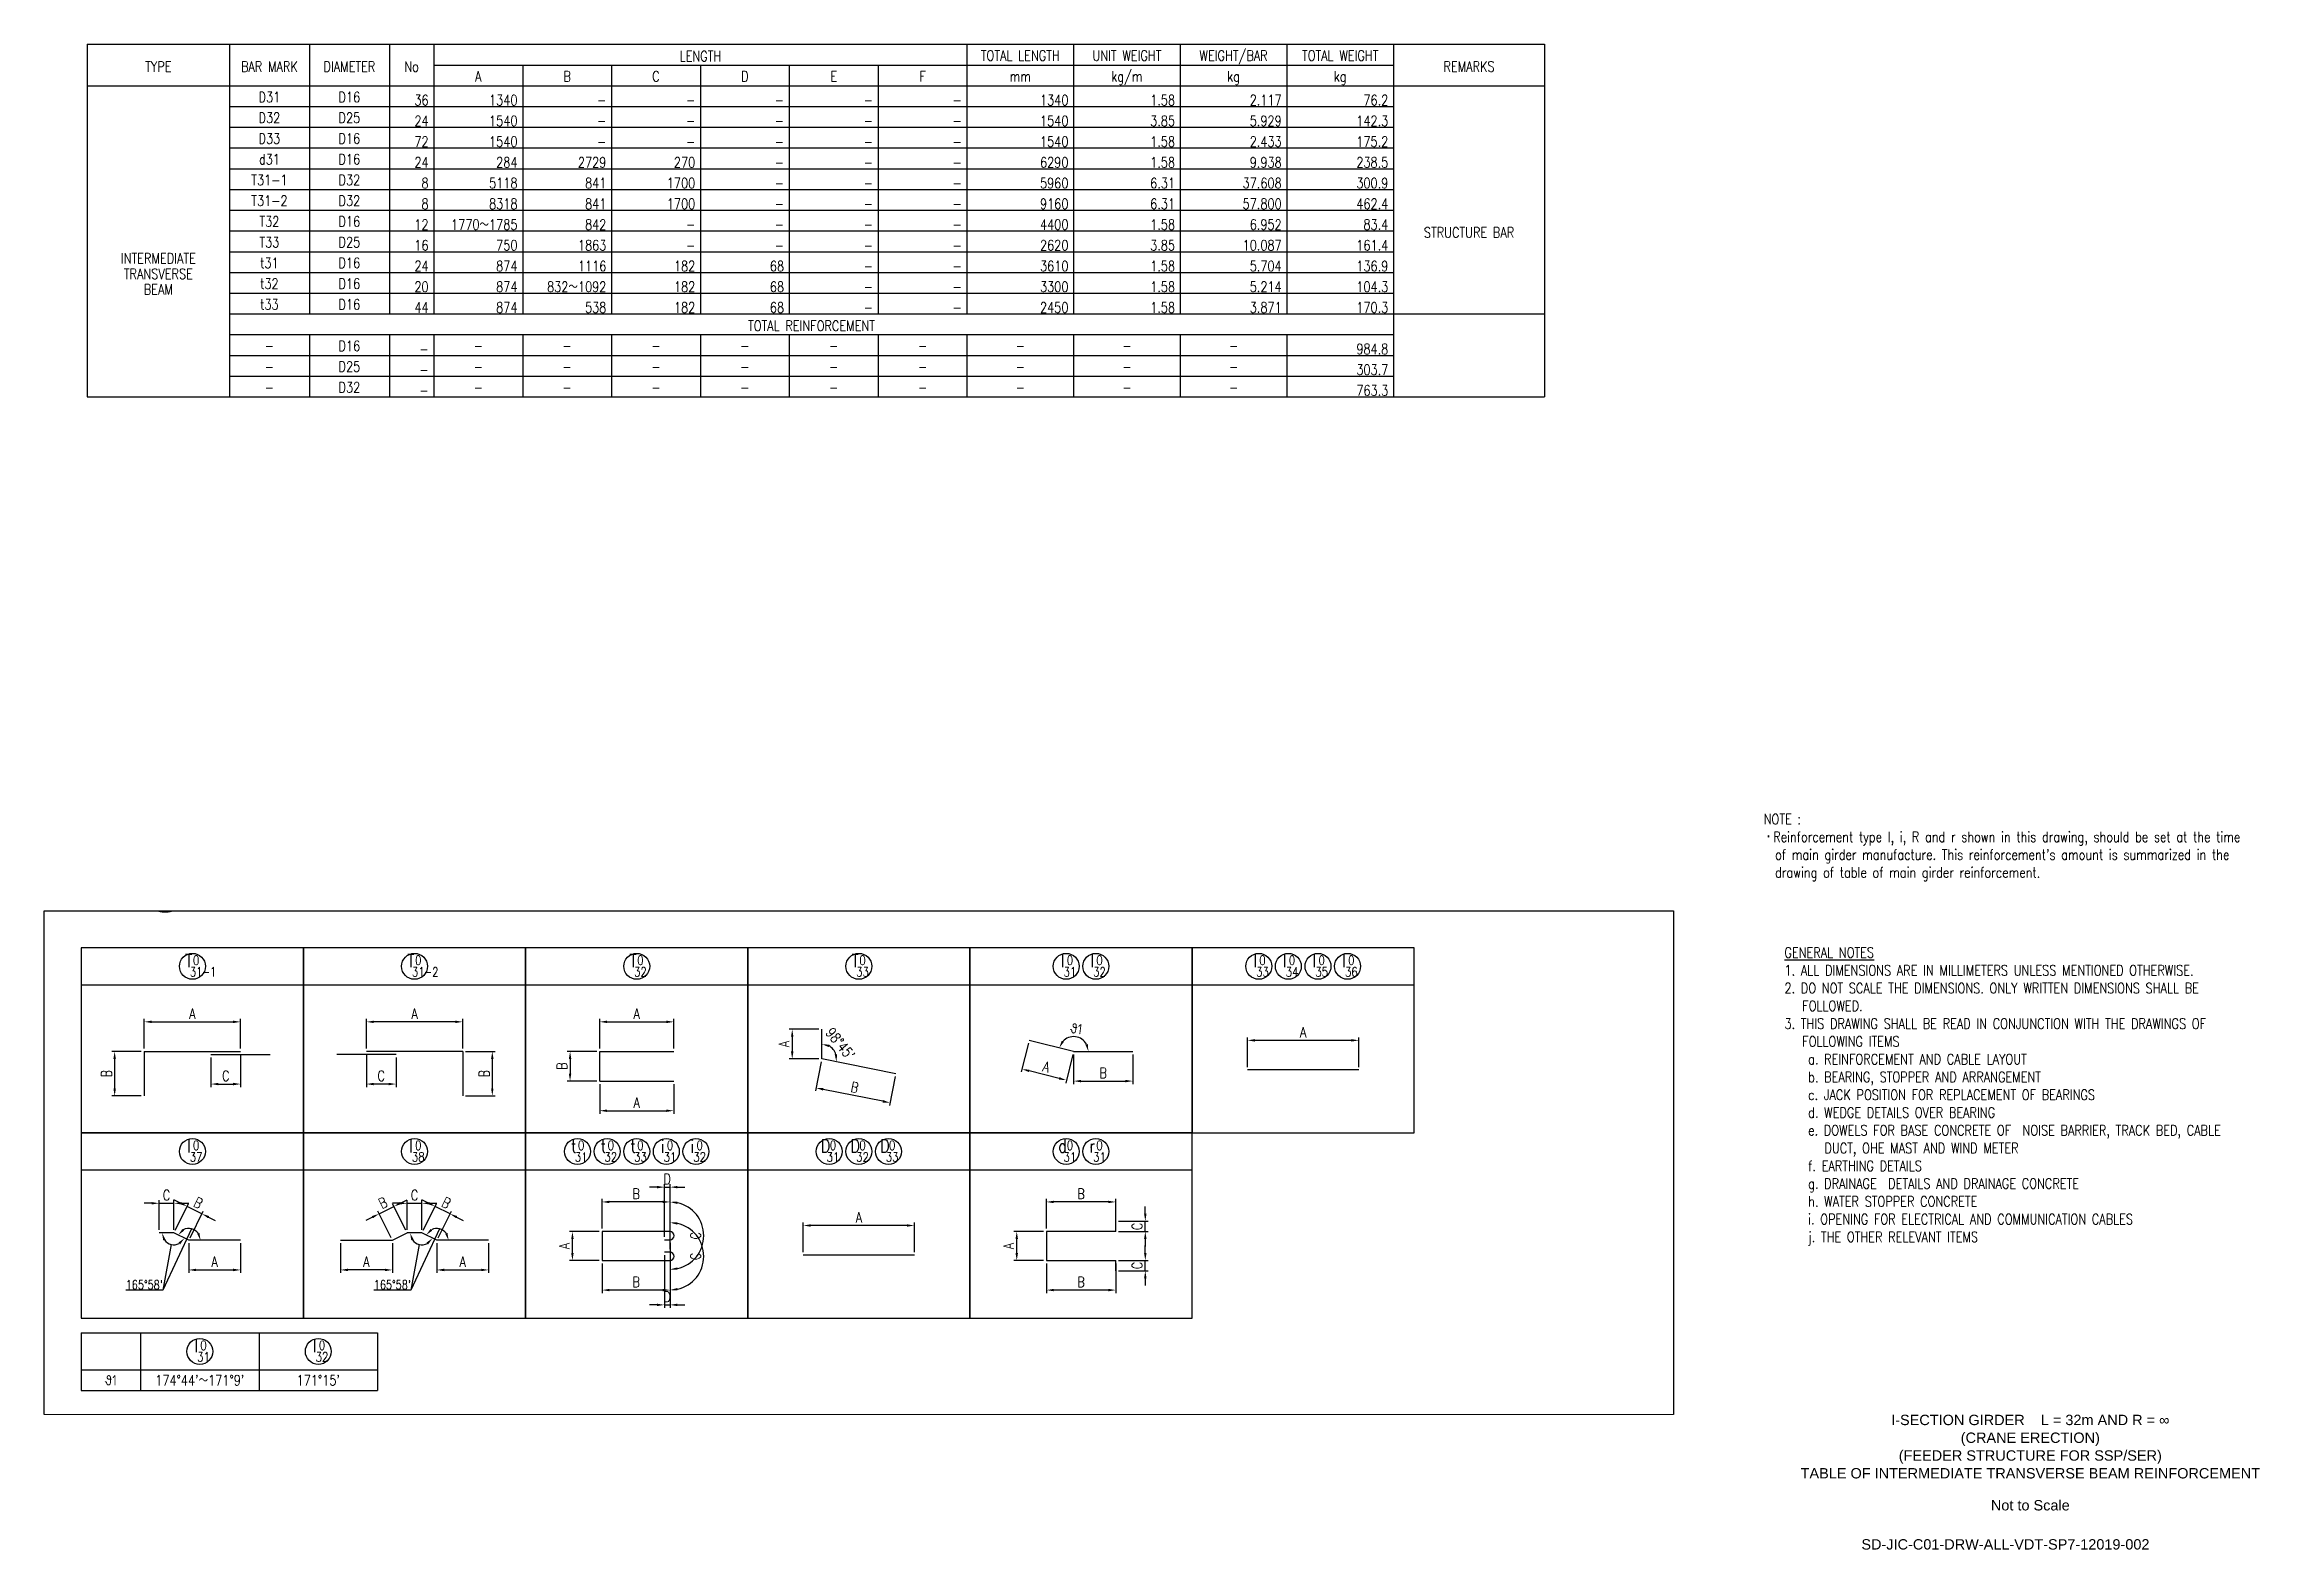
# Paper-space layout 'ﾚｲｱｳﾄ1 (7)' of a CAD drawing. Header units: millimetres. Extents: x 60 to 808, y 20 to 528.
# The model-space entities are those that its viewports show. They can reach past a viewport. Long polylines and large blocks are cut down to what shows.
import ezdxf
from ezdxf.enums import TextEntityAlignment as Align

# ---------------------------------------------------------------- set-up
doc = ezdxf.new("R2010")
doc.units = ezdxf.units.MM
doc.header["$LTSCALE"] = 160
doc.header["$MEASUREMENT"] = 0
doc.linetypes.add('HIDDEN', pattern=[0.375, 0.25, -0.125])
doc.layers.get('DEFPOINTS').update_dxf_attribs({"color": 53, "linetype": 'CONTINUOUS'})
for name, color, linetype in [('DIM', 6, 'CONTINUOUS'), ('DIM-L', 6, 'CONTINUOUS'), ('TEKKIN-C', 3, 'CONTINUOUS'), ('TEKKIN-H', 3, 'CONTINUOUS'), ('TEKKIN-S', 3, 'CONTINUOUS'), ('TEXT', 4, 'CONTINUOUS'), ('TITLE-BOX', 3, 'CONTINUOUS')]:
    doc.layers.add(name, color=color, linetype=linetype)
doc.styles.add('DIM-TEXT', font='ROMANS', dxfattribs={"width": 0.8, "bigfont": 'EXTFONT'})
doc.styles.add('MSゴシック', font='')
doc.styles.add('romans', font='romans.shx', dxfattribs={"bigfont": 'extfont.shx'})
doc.styles.get("Standard").update_dxf_attribs({"font": 'romans.shx', "bigfont": 'bigfont.shx'})
doc.styles.add('SYS-ARIAL', font='arial.ttf')
doc.styles.get('MSゴシック').set_extended_font_data('MS Gothic')
doc.dimstyles.new('DIM20', dxfattribs={"dimscale": 20, "dimtxt": 3.5, "dimasz": 2.5, "dimexe": 1, "dimexo": 1, "dimgap": 1, "dimtad": 3, "dimdec": 1, "dimrnd": 1, "dimdsep": 46, "dimtxsty": 'DIM-TEXT', "dimcen": 0, "dimclrt": 4, "dimaunit": 1, "dimadec": 3, "dimazin": 2, "dimtfac": 1, "dimtdec": 1, "dimtix": 1, "dimtmove": 2, "dimatfit": 3, "dimfxl": 1, "dimtolj": 1, "dimtzin": 0, "dimlwd": -1, "dimlwe": -1, "dimarcsym": 0})

psp = doc.layouts.new('ﾚｲｱｳﾄ1 (7)')

# ---------------------------------------------------------------- texts
at = {"layer": 'TEXT', "ltscale": 100, "width": 0.8}
for s, p in [('LENGTH', (281.5118275570858, 520.8843750721709)), ('TOTAL LENGTH', (389.5118275570858, 521.0832387088732)), ('UNIT WEIGHT', (425.5118275570858, 521.0832387088732)), ('WEIGHT/BAR', (461.5118275570858, 521.0832387088732)), ('TOTAL WEIGHT', (497.5118275570858, 521.0832387088732)), ('TYPE', (98.51182755708578, 517.3843750721709)), ('BAR MARK', (136.0118275570858, 517.3843750721709)), ('DIAMETER', (163.0118275570858, 517.3843750721709)), ('No', (184.0118275570858, 517.3843750721709)), ('A', (206.5118275570858, 514.0832387088732)), ('B', (236.5118275570858, 514.0832387088732)), ('C', (266.5118275570858, 514.0832387088732)), ('D', (296.5118275570858, 514.0832387088732)), ('E', (326.5118275570858, 514.0832387088732)), ('F', (356.5118275570858, 514.0832387088732)), ('mm', (389.5118275570858, 514.0832387088732)), ('kg/m', (425.5118275570858, 514.0832387088732)), ('kg', (461.5118275570858, 514.0832387088732)), ('kg', (497.5118275570858, 514.0832387088732)), ('REMARKS', (541.0118275570858, 517.3843750721709)), ('D31', (136.0118275570858, 507.0832387088732)), ('D16', (163.0118275570858, 507.0832387088732)), ('D32', (136.0118275570858, 500.0832387088732)), ('D25', (163.0118275570858, 500.0832387088732)), ('D33', (136.0118275570858, 493.0832387088732)), ('D16', (163.0118275570858, 493.0832387088732)), ('d31', (136.0118275570858, 486.0832387088732)), ('D16', (163.0118275570858, 486.0832387088732)), ('T31-1', (136.0118275570858, 479.0832387088732)), ('D32', (163.0118275570858, 479.0832387088732)), ('T31-2', (136.0118275570858, 472.0832387088732)), ('D32', (163.0118275570858, 472.0832387088732)), ('T32', (136.0118275570858, 465.0832387088732)), ('D16', (163.0118275570858, 465.0832387088732)), ('STRUCTURE BAR', (541.0118275570858, 461.3843750721709)), ('INTERMEDIATE', (98.51182755708578, 452.6343750721709)), ('T33', (136.0118275570858, 458.0832387088732)), ('D25', (163.0118275570858, 458.0832387088732)), ('TRANSVERSE', (98.51182755708578, 447.3843750721709)), ('t31', (136.0118275570858, 451.0832387088732)), ('D16', (163.0118275570858, 451.0832387088732)), ('BEAM', (98.51182755708578, 442.1343750721709)), ('t32', (136.0118275570858, 444.0832387088732)), ('t33', (136.0118275570858, 437.0832387088732)), ('D16', (163.0118275570858, 444.0832387088732)), ('D16', (163.0118275570858, 437.0832387088732)), ('TOTAL REINFORCEMENT', (319.0118275570858, 429.8843750721709)), ('D16', (163.0118275570858, 423.0832387088732)), ('-', (136.0118275570858, 423.0832387088732)), ('D25', (163.0118275570858, 416.0832387088732)), ('-', (206.5118275570858, 423.0832387088732)), ('-', (236.5118275570858, 423.0832387088732)), ('-', (266.5118275570858, 423.0832387088732)), ('-', (296.5118275570858, 423.0832387088732)), ('-', (326.5118275570858, 423.0832387088732)), ('-', (356.5118275570858, 423.0832387088732)), ('-', (389.5118275570858, 423.0832387088732)), ('-', (425.5118275570858, 423.0832387088732)), ('-', (461.5118275570858, 423.0832387088732)), ('-', (136.0118275570858, 416.0832387088732)), ('-', (136.0118275570858, 409.0832387088732)), ('D32', (163.0118275570858, 409.0832387088732)), ('-', (206.5118275570858, 416.0832387088732)), ('-', (206.5118275570858, 409.0832387088732)), ('-', (236.5118275570858, 416.0832387088732)), ('-', (236.5118275570858, 409.0832387088732)), ('-', (266.5118275570858, 416.0832387088732)), ('-', (266.5118275570858, 409.0832387088732)), ('-', (296.5118275570858, 416.0832387088732)), ('-', (296.5118275570858, 409.0832387088732)), ('-', (326.5118275570858, 416.0832387088732)), ('-', (326.5118275570858, 409.0832387088732)), ('-', (356.5118275570858, 416.0832387088732)), ('-', (356.5118275570858, 409.0832387088732)), ('-', (389.5118275570858, 416.0832387088732)), ('-', (389.5118275570858, 409.0832387088732)), ('-', (425.5118275570858, 416.0832387088732)), ('-', (425.5118275570858, 409.0832387088732)), ('-', (461.5118275570858, 416.0832387088732)), ('-', (461.5118275570858, 409.0832387088732))]:
    psp.add_text(s, height=3.5, dxfattribs=at).set_placement(p, align=Align.BOTTOM_CENTER)
for s, p in [('36', (189.7618275570858, 507.0832387088732)), ('1340', (219.7618275570858, 507.0832387088732)), ('1340', (405.7618275570858, 507.0832387088732)), ('1.58', (441.7618275570858, 507.0832387088732)), ('2.117', (477.7618275570858, 507.0832387088732)), ('76.2', (513.7618275570858, 507.0832387088732)), ('24', (189.7618275570858, 500.0832387088732)), ('1540', (219.7618275570858, 500.0832387088732)), ('-', (249.7618275570858, 507.0832387088732)), ('-', (249.7618275570858, 500.0832387088732)), ('-', (279.7618275570858, 507.0832387088732)), ('-', (279.7618275570858, 500.0832387088732)), ('-', (309.7618275570858, 507.0832387088732)), ('-', (309.7618275570858, 500.0832387088732)), ('-', (339.7618275570858, 507.0832387088732)), ('-', (339.7618275570858, 500.0832387088732)), ('-', (369.7618275570858, 507.0832387088732)), ('-', (369.7618275570858, 500.0832387088732)), ('1540', (405.7618275570858, 500.0832387088732)), ('3.85', (441.7618275570858, 500.0832387088732)), ('5.929', (477.7618275570858, 500.0832387088732)), ('142.3', (513.7618275570858, 500.0832387088732)), ('72', (189.7618275570858, 493.0832387088732)), ('1540', (219.7618275570858, 493.0832387088732)), ('-', (249.7618275570858, 493.0832387088732)), ('-', (279.7618275570858, 493.0832387088732)), ('-', (309.7618275570858, 493.0832387088732)), ('-', (339.7618275570858, 493.0832387088732)), ('-', (369.7618275570858, 493.0832387088732)), ('1540', (405.7618275570858, 493.0832387088732)), ('1.58', (441.7618275570858, 493.0832387088732)), ('2.433', (477.7618275570858, 493.0832387088732)), ('175.2', (513.7618275570858, 493.0832387088732)), ('24', (189.7618275570858, 486.0832387088732)), ('284', (219.7618275570858, 486.0832387088732)), ('2729', (249.7618275570858, 486.0832387088732)), ('270', (279.7618275570858, 486.0832387088732)), ('-', (309.7618275570858, 486.0832387088732)), ('-', (339.7618275570858, 486.0832387088732)), ('-', (369.7618275570858, 486.0832387088732)), ('6290', (405.7618275570858, 486.0832387088732)), ('1.58', (441.7618275570858, 486.0832387088732)), ('9.938', (477.7618275570858, 486.0832387088732)), ('238.5', (513.7618275570858, 486.0832387088732)), ('8', (189.7618275570858, 479.0832387088732)), ('5118', (219.7618275570858, 479.0832387088732)), ('841', (249.7618275570858, 479.0832387088732)), ('1700', (279.7618275570858, 479.0832387088732)), ('-', (309.7618275570858, 479.0832387088732)), ('-', (339.7618275570858, 479.0832387088732)), ('-', (369.7618275570858, 479.0832387088732)), ('5960', (405.7618275570858, 479.0832387088732)), ('6.31', (441.7618275570858, 479.0832387088732)), ('37.608', (477.7618275570858, 479.0832387088732)), ('300.9', (513.7618275570858, 479.0832387088732)), ('8', (189.7618275570858, 472.0832387088732)), ('8318', (219.7618275570858, 472.0832387088732)), ('841', (249.7618275570858, 472.0832387088732)), ('1700', (279.7618275570858, 472.0832387088732)), ('-', (309.7618275570858, 472.0832387088732)), ('-', (339.7618275570858, 472.0832387088732)), ('-', (369.7618275570858, 472.0832387088732)), ('9160', (405.7618275570858, 472.0832387088732)), ('6.31', (441.7618275570858, 472.0832387088732)), ('57.800', (477.7618275570858, 472.0832387088732)), ('462.4', (513.7618275570858, 472.0832387088732)), ('12', (189.7618275570858, 465.0832387088732)), ('1770～1785', (219.7618275570858, 465.0832387088732)), ('842', (249.7618275570858, 465.0832387088732)), ('-', (279.7618275570858, 465.0832387088732)), ('-', (309.7618275570858, 465.0832387088732)), ('-', (339.7618275570858, 465.0832387088732)), ('-', (369.7618275570858, 465.0832387088732)), ('4400', (405.7618275570858, 465.0832387088732)), ('1.58', (441.7618275570858, 465.0832387088732)), ('6.952', (477.7618275570858, 465.0832387088732)), ('83.4', (513.7618275570858, 465.0832387088732)), ('16', (189.7618275570858, 458.0832387088732)), ('750', (219.7618275570858, 458.0832387088732)), ('1863', (249.7618275570858, 458.0832387088732)), ('-', (279.7618275570858, 458.0832387088732)), ('-', (309.7618275570858, 458.0832387088732)), ('-', (339.7618275570858, 458.0832387088732)), ('-', (369.7618275570858, 458.0832387088732)), ('2620', (405.7618275570858, 458.0832387088732)), ('3.85', (441.7618275570858, 458.0832387088732)), ('10.087', (477.7618275570858, 458.0832387088732)), ('161.4', (513.7618275570858, 458.0832387088732)), ('24', (189.7618275570858, 451.0832387088732)), ('874', (219.7618275570858, 451.0832387088732)), ('1116', (249.7618275570858, 451.0832387088732)), ('182', (279.7618275570858, 451.0832387088732)), ('68', (309.7618275570858, 451.0832387088732)), ('-', (339.7618275570858, 451.0832387088732)), ('-', (369.7618275570858, 451.0832387088732)), ('3610', (405.7618275570858, 451.0832387088732)), ('1.58', (441.7618275570858, 451.0832387088732)), ('5.704', (477.7618275570858, 451.0832387088732)), ('136.9', (513.7618275570858, 451.0832387088732)), ('20', (189.7618275570858, 444.0832387088732)), ('874', (219.7618275570858, 444.0832387088732)), ('832～1092', (249.7618275570858, 444.0832387088732)), ('182', (279.7618275570858, 444.0832387088732)), ('68', (309.7618275570858, 444.0832387088732)), ('-', (339.7618275570858, 444.0832387088732)), ('-', (369.7618275570858, 444.0832387088732)), ('3300', (405.7618275570858, 444.0832387088732)), ('1.58', (441.7618275570858, 444.0832387088732)), ('5.214', (477.7618275570858, 444.0832387088732)), ('104.3', (513.7618275570858, 444.0832387088732)), ('44', (189.7618275570858, 437.0832387088732)), ('874', (219.7618275570858, 437.0832387088732)), ('538', (249.7618275570858, 437.0832387088732)), ('182', (279.7618275570858, 437.0832387088732)), ('68', (309.7618275570858, 437.0832387088732)), ('-', (339.7618275570858, 437.0832387088732)), ('-', (369.7618275570858, 437.0832387088732)), ('2450', (405.7618275570858, 437.0832387088732)), ('1.58', (441.7618275570858, 437.0832387088732)), ('3.871', (477.7618275570858, 437.0832387088732)), ('170.3', (513.7618275570858, 437.0832387088732)), ('984.8', (513.7618275570858, 423.0832387088732)), ('-', (189.7618275570858, 423.0832387088732)), ('303.7', (513.7618275570858, 416.0832387088732)), ('-', (189.7618275570858, 416.0832387088732)), ('763.3', (513.7618275570858, 409.0832387088732)), ('-', (189.7618275570858, 409.0832387088732))]:
    psp.add_text(s, height=3.5, dxfattribs=at).set_placement(p, align=Align.RIGHT)
at = {"layer": 'TEXT', "style": 'romans', "width": 0.8}
for s, p in [('NOTE :', (640.4996717868931, 264.3893956219636)), ('・Reinforcement type I, i, R and r shown in this drawing, should be set at the time', (640.4996717868931, 258.3893956219636)), ("  of main girder manufacture. This reinforcement's amount is summarized in the ", (640.4996717868931, 252.3893956219636)), ('  drawing of table of main girder reinforcement.', (640.4996717868931, 246.3893956219636)), ('%%UGENERAL NOTES', (647.5001973637918, 219.3245171092592)), ('2. DO NOT SCALE THE DIMENSIONS. ONLY WRITTEN DIMENSIONS SHALL BE ', (647.5001973637918, 207.3245171092592)), ('1. ALL DIMENSIONS ARE IN MILLIMETERS UNLESS MENTIONED OTHERWISE.', (647.5001973637918, 213.3245171092592)), ('FOLLOWED.', (653.5001973637918, 201.3245171092592)), ('3. THIS DRAWING SHALL BE READ IN CONJUNCTION WITH THE DRAWINGS OF ', (647.5001973637918, 195.3245171092592)), ('FOLLOWING ITEMS', (653.5001973637918, 189.3245171092592)), ('a. REINFORCEMENT AND CABLE LAYOUT', (655.5001973637918, 183.3245171092592)), ('b. BEARING, STOPPER AND ARRANGEMENT', (655.5001973637918, 177.3245171092592)), ('c. JACK POSITION FOR REPLACEMENT OF BEARINGS', (655.5001973637918, 171.3245171092592)), ('d. WEDGE DETAILS OVER BEARING', (655.5001973637918, 165.3245171092592)), ('e. DOWELS FOR BASE CONCRETE OF  NOISE BARRIER, TRACK BED, CABLE', (655.5001973637918, 159.3245171092592)), ('f. EARTHING DETAILS', (655.5001973637918, 147.3245171092592)), ('DUCT, OHE MAST AND WIND METER', (661.0001973637918, 153.3245171092592)), ('g. DRAINAGE  DETAILS AND DRAINAGE CONCRETE', (655.5001973637918, 141.3245171092592)), ('h. WATER STOPPER CONCRETE', (655.5001973637918, 135.3245171092592)), ('i. OPENING FOR ELECTRICAL AND COMMUNICATION CABLES', (655.5001973637918, 129.3245171092592)), ('j. THE OTHER RELEVANT ITEMS', (655.5001973637918, 123.3245171092592))]:
    psp.add_text(s, height=3.5, dxfattribs=at).set_placement(p)
at = {"layer": 'TITLE-BOX', "style": 'SYS-ARIAL'}
for s, p in [('I-SECTION GIRDER    L = 32m AND R = ∞', (730.5, 63.29999999999998)), ('(FEEDER STRUCTURE FOR SSP/SER)', (730.5000041968448, 51.3)), ('(CRANE ERECTION)', (730.5, 57.29999999999998)), ('TABLE OF INTERMEDIATE TRANSVERSE BEAM REINFORCEMENT', (730.5, 45.29999999999998)), ('Not to Scale', (730.5, 34.5)), ('SD-JIC-C01-DRW-ALL-VDT-SP7-12019-002', (722.1, 21.29999999999999))]:
    psp.add_text(s, height=3.5, dxfattribs=at).set_placement(p, align=Align.MIDDLE_CENTER)

msp = doc.modelspace()

# ---------------------------------------------------------------- texts
at = {"layer": 'DEFPOINTS', "style": 'MSゴシック'}
msp.add_text('10', height=800, dxfattribs=at).set_placement((50000, -15250))
at = {"layer": 'DEFPOINTS', "ltscale": 0.5, "style": 'romans', "width": 0.8}
for p in [(51025.00006974972, -15584.3749535001), (52525.00006974972, -15584.3749535001), (54025.00006974972, -15584.3749535001), (55525.00006974972, -15584.3749535001), (56925.00006974972, -15584.3749535001), (57125.00006974972, -15584.3749535001), (58225.00006974972, -15584.3749535001), (58425.00006974972, -15584.3749535001), (58625.00006974972, -15584.3749535001), (58825.00006974972, -15584.3749535001), (51025.00006974972, -16834.37495350011), (52525.00006974972, -16834.37495350011), (53625.00006974972, -16834.3749535001), (53825.00006974972, -16834.3749535001), (54025.00006974972, -16834.3749535001), (54225.00006974972, -16834.3749535001), (54425.00006974972, -16834.3749535001), (55325.00006974972, -16834.3749535001), (55525.00006974972, -16834.3749535001), (55725.00006974972, -16834.3749535001), (56925.00006974972, -16834.37495350009), (57125.00006974972, -16834.37495350009), (51075.00006974972, -18184.3749535001), (51875.00006974972, -18184.3749535001)]:
    msp.add_text('0', height=62.5, rotation=0.0001065697524153969, dxfattribs=at).set_placement(p, align=Align.MIDDLE)
at = {"layer": 'DIM', "color": 4, "style": 'DIM-TEXT', "width": 0.8}
for s, p in [('θ1', (50450, -18420)), ("174°44'～171°9'", (51050, -18420)), ("171°15'", (51850, -18420))]:
    msp.add_text(s, height=70, dxfattribs=at).set_placement(p, align=Align.MIDDLE)
at = {"layer": 'TEXT', "ltscale": 0.5, "style": 'romans', "width": 0.8}
for s, height, p in [('T', 87.5, (50974.99993025034, -15587.50004649988)), ('T', 87.5, (52474.99993025034, -15587.50004649988)), ('T', 87.5, (53974.99993025034, -15587.50004649988)), ('T', 87.5, (55474.99993025034, -15587.50004649988)), ('I', 87.5, (56874.99993025034, -15587.50004649988)), ('I', 87.5, (57074.99993025034, -15587.50004649988)), ('I', 87.5, (58174.99993025034, -15587.50004649988)), ('I', 87.5, (58374.99993025034, -15587.50004649988)), ('I', 87.5, (58574.99993025034, -15587.50004649988)), ('I', 87.5, (58774.99993025034, -15587.50004649988)), ('31', 62.5, (51025.00006974972, -15662.4999535001)), ('31', 62.5, (52525.00006974972, -15662.4999535001)), ('32', 62.5, (54025.00006974972, -15662.4999535001)), ('33', 62.5, (55525.00006974972, -15662.4999535001)), ('31', 62.5, (56925.00006974972, -15662.4999535001)), ('32', 62.5, (57125.00006974972, -15662.4999535001)), ('33', 62.5, (58225.00006974972, -15662.4999535001)), ('34', 62.5, (58425.00006974972, -15662.4999535001)), ('35', 62.5, (58625.00006974972, -15662.4999535001)), ('36', 62.5, (58825.00006974972, -15662.4999535001)), ('I', 87.5, (50974.99993025034, -16837.50004649989)), ('37', 62.5, (51025.00006974972, -16912.49995350011)), ('I', 87.5, (52474.99993025034, -16837.50004649989)), ('38', 62.5, (52525.00006974972, -16912.49995350011)), ('t', 87.5, (53574.99993025034, -16837.50004649987)), ('31', 62.5, (53625.00006974972, -16912.4999535001)), ('t', 87.5, (53774.99993025034, -16837.50004649987)), ('32', 62.5, (53825.00006974972, -16912.4999535001)), ('t', 87.5, (53974.99993025034, -16837.50004649987)), ('33', 62.5, (54025.00006974972, -16912.4999535001)), ('i', 87.5, (54174.99993025034, -16837.50004649987)), ('31', 62.5, (54225.00006974972, -16912.4999535001)), ('i', 87.5, (54374.99993025034, -16837.50004649987)), ('32', 62.5, (54425.00006974972, -16912.4999535001)), ('D', 87.5, (55274.99993025034, -16837.50004649988)), ('31', 62.5, (55325.00006974972, -16912.4999535001)), ('D', 87.5, (55474.99993025034, -16837.50004649988)), ('32', 62.5, (55525.00006974972, -16912.4999535001)), ('D', 87.5, (55674.99993025034, -16837.50004649988)), ('33', 62.5, (55725.00006974972, -16912.4999535001)), ('d', 87.5, (56874.99993025034, -16837.50004649987)), ('31', 62.5, (56925.00006974972, -16912.49995350009)), ('r', 87.5, (57074.99993025034, -16837.50004649987)), ('31', 62.5, (57125.00006974972, -16912.49995350009)), ('I', 87.5, (51024.99993025034, -18187.50004649988)), ('31', 62.5, (51075.00006974972, -18262.4999535001)), ('I', 87.5, (51824.99993025034, -18187.50004649988)), ('32', 62.5, (51875.00006974972, -18262.4999535001))]:
    msp.add_text(s, height=height, rotation=0.0001065697524153969, dxfattribs=at).set_placement(p, align=Align.MIDDLE)
at = {"layer": 'TEXT', "style": 'romans', "width": 0.8}
for s, p in [('-1', (51112.50006974954, -15662.4997907507)), ('-2', (52612.50006974954, -15662.4997907507))]:
    msp.add_text(s, height=62.5, rotation=0.0001065697107271143, dxfattribs=at).set_placement(p, align=Align.MIDDLE)

# ---------------------------------------------------------------- blocks, each defined once
blk = doc.blocks.new('*D1603')
at = {"layer": 'DEFPOINTS', "color": 0, "ltscale": 0.5, "transparency": 16777216}
for p in [(53566.00000000012, -17415.99999999999), (53766.00000000006, -17415.99999999999), (53766.00000000006, -17610.99999999999)]:
    blk.add_point(p, dxfattribs=at)
at = {"layer": 'DIM', "color": 0, "ltscale": 0.5, "transparency": 16777216}
for p, q in [((53746.00000000006, -17415.99999999999), (53546.00000000012, -17415.99999999999)), ((53566.00000000012, -17560.99999999999), (53566.00000000012, -17465.99999999999)), ((53746.00000000006, -17610.99999999999), (53546.00000000012, -17610.99999999999))]:
    blk.add_line(p, q, dxfattribs=at)
for points in [[(53557.66666666678, -17465.99999999999), (53574.33333333345, -17465.99999999999), (53566.00000000012, -17415.99999999999)], [(53557.66666666678, -17560.99999999999), (53574.33333333345, -17560.99999999999), (53566.00000000012, -17610.99999999999)]]:
    blk.add_solid(points, dxfattribs=at)
at = {"layer": 'DIM', "color": 4, "ltscale": 0.5, "transparency": 16777216, "insert": (53511.00000000012, -17513.49999999999), "char_height": 70, "attachment_point": 5, "rotation": 90, "style": 'DIM-TEXT'}
blk.add_mtext('\\A1;A', dxfattribs=at)
blk = doc.blocks.new('*D1604')
at = {"layer": 'DEFPOINTS', "color": 0, "ltscale": 0.5, "transparency": 16777216}
for p in [(53766, -17215.99999999999), (53766, -17415.99999999999), (54224.99999999994, -17415.99999999999)]:
    blk.add_point(p, dxfattribs=at)
at = {"layer": 'DIM', "color": 0, "ltscale": 0.5, "transparency": 16777216}
for p, q in [((53766, -17395.99999999999), (53766, -17195.99999999999)), ((54224.99999999994, -17395.99999999999), (54224.99999999994, -17195.99999999999)), ((54174.99999999994, -17215.99999999999), (53816, -17215.99999999999))]:
    blk.add_line(p, q, dxfattribs=at)
for points in [[(53816, -17207.66666666666), (53816, -17224.33333333332), (53766, -17215.99999999999)], [(54174.99999999994, -17207.66666666666), (54174.99999999994, -17224.33333333332), (54224.99999999994, -17215.99999999999)]]:
    blk.add_solid(points, dxfattribs=at)
at = {"layer": 'DIM', "color": 4, "ltscale": 0.5, "transparency": 16777216, "insert": (53995.49999999997, -17160.99999999999), "char_height": 70, "attachment_point": 5, "style": 'DIM-TEXT'}
blk.add_mtext('\\A1;B', dxfattribs=at)
blk = doc.blocks.new('*D1605')
at = {"layer": 'DEFPOINTS', "color": 0, "ltscale": 0.5, "transparency": 16777216}
for p in [(53766, -17610.99999999999), (54224.99999999994, -17610.99999999999), (53766, -17810.99999999999)]:
    blk.add_point(p, dxfattribs=at)
at = {"layer": 'DIM', "color": 0, "ltscale": 0.5, "transparency": 16777216}
for p, q in [((53766, -17630.99999999999), (53766, -17830.99999999999)), ((54224.99999999994, -17630.99999999999), (54224.99999999994, -17830.99999999999)), ((54174.99999999994, -17810.99999999999), (53816, -17810.99999999999))]:
    blk.add_line(p, q, dxfattribs=at)
for points in [[(53816, -17802.66666666666), (53816, -17819.33333333332), (53766, -17810.99999999999)], [(54174.99999999994, -17802.66666666666), (54174.99999999994, -17819.33333333332), (54224.99999999994, -17810.99999999999)]]:
    blk.add_solid(points, dxfattribs=at)
at = {"layer": 'DIM', "color": 4, "ltscale": 0.5, "transparency": 16777216, "insert": (53995.49999999997, -17755.99999999999), "char_height": 70, "attachment_point": 5, "style": 'DIM-TEXT'}
blk.add_mtext('\\A1;B', dxfattribs=at)
blk = doc.blocks.new('*D1606')
at = {"layer": 'DEFPOINTS', "color": 0, "transparency": 16777216}
for p in [(54224.99999999994, -17415.99999999995), (54224.99999999994, -17443.74999999995), (54224.99999999994, -17471.49999999995), (54422.23728571192, -17557.62499999999)]:
    blk.add_point(p, dxfattribs=at)
at = {"layer": 'DIM', "color": 0, "transparency": 16777216}
for p, q in [((54224.99999999994, -17395.99999999995), (54224.99999999994, -17195.99999999986)), ((54224.99999999994, -17491.49999999995), (54224.99999999994, -17691.50000000003))]:
    blk.add_line(p, q, dxfattribs=at)
blk.add_arc((54224.99999999994, -17443.74999999995), 227.7500000000835, 282.6040550243746, 77.39594497562544, dxfattribs=at)
for points in [[(54273.78310788378, -17229.77144980145), (54275.61259928517, -17213.20549860661), (54224.99999999994, -17215.99999999986)], [(54275.61259928517, -17674.29450139328), (54273.78310788378, -17657.72855019844), (54224.99999999994, -17671.50000000003)]]:
    blk.add_solid(points, dxfattribs=at)
at = {"layer": 'DIM', "color": 4, "transparency": 16777216, "insert": (54397.75000000003, -17443.74999999994), "char_height": 70, "attachment_point": 5, "rotation": 90, "style": 'DIM-TEXT'}
blk.add_mtext('\\A1;C', dxfattribs=at)
blk = doc.blocks.new('*D1607')
at = {"layer": 'DEFPOINTS', "color": 0, "transparency": 16777216}
for p in [(54224.99999999994, -17115.99999999999), (54187.07999999996, -17471.49999999995), (54224.99999999994, -17471.49999999995)]:
    blk.add_point(p, dxfattribs=at)
at = {"layer": 'DIM', "color": 0, "transparency": 16777216}
for p, q in [((54137.07999999996, -17115.99999999999), (54087.07999999996, -17115.99999999999)), ((54187.07999999996, -17451.49999999995), (54187.07999999996, -17095.99999999999)), ((54187.07999999996, -17115.99999999999), (54224.99999999994, -17115.99999999999)), ((54224.99999999994, -17451.49999999995), (54224.99999999994, -17095.99999999999)), ((54274.99999999994, -17115.99999999999), (54324.99999999994, -17115.99999999999))]:
    blk.add_line(p, q, dxfattribs=at)
for points in [[(54137.07999999996, -17107.66666666666), (54137.07999999996, -17124.33333333332), (54187.07999999996, -17115.99999999999)], [(54274.99999999994, -17107.66666666666), (54274.99999999994, -17124.33333333332), (54224.99999999994, -17115.99999999999)]]:
    blk.add_solid(points, dxfattribs=at)
at = {"layer": 'DIM', "color": 4, "transparency": 16777216, "insert": (54206.03999999995, -17060.99999999999), "char_height": 70, "attachment_point": 5, "style": 'DIM-TEXT'}
blk.add_mtext('\\A1;D', dxfattribs=at)
blk = doc.blocks.new('*D1608')
at = {"layer": 'DEFPOINTS', "color": 0, "transparency": 16777216}
for p in [(54224.99999999994, -17555.50000000004), (54224.99999999994, -17583.25000000004), (54224.99999999994, -17611.00000000004), (54422.23728571192, -17697.12500000008)]:
    blk.add_point(p, dxfattribs=at)
at = {"layer": 'DIM', "color": 0, "transparency": 16777216}
for p, q in [((54224.99999999994, -17535.50000000004), (54224.99999999994, -17335.49999999996)), ((54224.99999999994, -17631.00000000004), (54224.99999999994, -17831.00000000012))]:
    blk.add_line(p, q, dxfattribs=at)
blk.add_arc((54224.99999999994, -17583.25000000004), 227.7500000000835, 282.6040550243746, 77.39594497562544, dxfattribs=at)
for points in [[(54273.78310788378, -17369.27144980155), (54275.61259928517, -17352.7054986067), (54224.99999999994, -17355.49999999996)], [(54275.61259928517, -17813.79450139338), (54273.78310788378, -17797.22855019853), (54224.99999999994, -17811.00000000012)]]:
    blk.add_solid(points, dxfattribs=at)
at = {"layer": 'DIM', "color": 4, "transparency": 16777216, "insert": (54397.75000000003, -17583.25000000003), "char_height": 70, "attachment_point": 5, "rotation": 90, "style": 'DIM-TEXT'}
blk.add_mtext('\\A1;C', dxfattribs=at)
blk = doc.blocks.new('*D1609')
at = {"layer": 'DEFPOINTS', "color": 0, "transparency": 16777216}
for p in [(54187.07999999996, -17555.50000000004), (54224.99999999994, -17555.50000000004), (54224.99999999994, -17910.99999999999)]:
    blk.add_point(p, dxfattribs=at)
at = {"layer": 'DIM', "color": 0, "transparency": 16777216}
for p, q in [((54187.07999999996, -17575.50000000004), (54187.07999999996, -17930.99999999999)), ((54224.99999999994, -17575.50000000004), (54224.99999999994, -17930.99999999999)), ((54137.07999999996, -17910.99999999999), (54087.07999999996, -17910.99999999999)), ((54187.07999999996, -17910.99999999999), (54224.99999999994, -17910.99999999999)), ((54274.99999999994, -17910.99999999999), (54324.99999999994, -17910.99999999999))]:
    blk.add_line(p, q, dxfattribs=at)
for points in [[(54137.07999999996, -17902.66666666666), (54137.07999999996, -17919.33333333332), (54187.07999999996, -17910.99999999999)], [(54274.99999999994, -17902.66666666666), (54274.99999999994, -17919.33333333332), (54224.99999999994, -17910.99999999999)]]:
    blk.add_solid(points, dxfattribs=at)
at = {"layer": 'DIM', "color": 4, "transparency": 16777216, "insert": (54206.03999999995, -17855.99999999999), "char_height": 70, "attachment_point": 5, "style": 'DIM-TEXT'}
blk.add_mtext('\\A1;D', dxfattribs=at)
blk = doc.blocks.new('*D1610')
at = {"layer": 'DEFPOINTS', "color": 0, "transparency": 16777216}
for p in [(54250, -16000), (53750, -16200), (54250, -16200)]:
    blk.add_point(p, dxfattribs=at)
at = {"layer": 'DIM', "color": 0, "transparency": 16777216}
for p, q in [((53750, -16180), (53750, -15980)), ((53800, -16000), (54200, -16000)), ((54250, -16180), (54250, -15980))]:
    blk.add_line(p, q, dxfattribs=at)
for points in [[(53800, -15991.66666666667), (53800, -16008.33333333333), (53750, -16000)], [(54200, -15991.66666666667), (54200, -16008.33333333333), (54250, -16000)]]:
    blk.add_solid(points, dxfattribs=at)
at = {"layer": 'DIM', "color": 4, "transparency": 16777216, "insert": (54000, -15945), "char_height": 70, "attachment_point": 5, "style": 'DIM-TEXT'}
blk.add_mtext('\\A1;A', dxfattribs=at)
blk = doc.blocks.new('*D1611')
at = {"layer": 'DEFPOINTS', "color": 0, "transparency": 16777216}
for p in [(53750, -16200), (53550.00000000006, -16400), (53750, -16400)]:
    blk.add_point(p, dxfattribs=at)
at = {"layer": 'DIM', "color": 0, "transparency": 16777216}
for p, q in [((53730, -16200), (53530.00000000007, -16200)), ((53550.00000000007, -16250), (53550.00000000007, -16350)), ((53730, -16400), (53530.00000000006, -16400))]:
    blk.add_line(p, q, dxfattribs=at)
for points in [[(53541.66666666673, -16250), (53558.3333333334, -16250), (53550.00000000007, -16200)], [(53541.66666666673, -16350), (53558.3333333334, -16350), (53550.00000000006, -16400)]]:
    blk.add_solid(points, dxfattribs=at)
at = {"layer": 'DIM', "color": 4, "transparency": 16777216, "insert": (53495.00000000007, -16299.99999999999), "char_height": 70, "attachment_point": 5, "rotation": 90, "style": 'DIM-TEXT'}
blk.add_mtext('\\A1;B', dxfattribs=at)
blk = doc.blocks.new('*D1612')
at = {"layer": 'DEFPOINTS', "color": 0, "ltscale": 0.5, "transparency": 16777216}
for p in [(58125, -16125), (58125, -16325), (58875, -16325)]:
    blk.add_point(p, dxfattribs=at)
at = {"layer": 'DIM', "color": 0, "ltscale": 0.5, "transparency": 16777216}
for p, q in [((58125, -16305), (58125, -16105)), ((58825, -16125), (58175, -16125)), ((58875, -16305), (58875, -16105))]:
    blk.add_line(p, q, dxfattribs=at)
for points in [[(58175, -16116.66666666667), (58175, -16133.33333333333), (58125, -16125)], [(58825, -16116.66666666667), (58825, -16133.33333333333), (58875, -16125)]]:
    blk.add_solid(points, dxfattribs=at)
at = {"layer": 'DIM', "color": 4, "ltscale": 0.5, "transparency": 16777216, "insert": (58500, -16070), "char_height": 70, "attachment_point": 5, "style": 'DIM-TEXT'}
blk.add_mtext('\\A1;A', dxfattribs=at)
blk = doc.blocks.new('*D1613')
at = {"layer": 'DEFPOINTS', "color": 0, "transparency": 16777216}
for p in [(56950, -16200), (57350, -16200), (57350, -16400)]:
    blk.add_point(p, dxfattribs=at)
at = {"layer": 'DIM', "color": 0, "transparency": 16777216}
for p, q in [((56950, -16220), (56950, -16420)), ((57350, -16220), (57350, -16420)), ((57000, -16400), (57300, -16400))]:
    blk.add_line(p, q, dxfattribs=at)
for points in [[(57000, -16391.66666666667), (57000, -16408.33333333333), (56950, -16400)], [(57300, -16391.66666666667), (57300, -16408.33333333333), (57350, -16400)]]:
    blk.add_solid(points, dxfattribs=at)
at = {"layer": 'DIM', "color": 4, "transparency": 16777216, "insert": (57150, -16345), "char_height": 70, "attachment_point": 5, "style": 'DIM-TEXT'}
blk.add_mtext('\\A1;B', dxfattribs=at)
blk = doc.blocks.new('*D1614')
at = {"layer": 'DEFPOINTS', "color": 0, "transparency": 16777216}
for p in [(53750, -16400), (54250, -16400), (54250, -16600)]:
    blk.add_point(p, dxfattribs=at)
at = {"layer": 'DIM', "color": 0, "transparency": 16777216}
for p, q in [((53750, -16420), (53750, -16620)), ((54250, -16420), (54250, -16620)), ((53800, -16600), (54200, -16600))]:
    blk.add_line(p, q, dxfattribs=at)
for points in [[(53800, -16591.66666666667), (53800, -16608.33333333333), (53750, -16600)], [(54200, -16591.66666666667), (54200, -16608.33333333333), (54250, -16600)]]:
    blk.add_solid(points, dxfattribs=at)
at = {"layer": 'DIM', "color": 4, "transparency": 16777216, "insert": (54000, -16545), "char_height": 70, "attachment_point": 5, "style": 'DIM-TEXT'}
blk.add_mtext('\\A1;A', dxfattribs=at)
blk = doc.blocks.new('*D1615')
at = {"layer": 'DEFPOINTS', "color": 0, "ltscale": 0.5, "transparency": 16777216}
for p in [(55125, -17375), (55125, -17575), (55875, -17575)]:
    blk.add_point(p, dxfattribs=at)
at = {"layer": 'DIM', "color": 0, "ltscale": 0.5, "transparency": 16777216}
for p, q in [((55125, -17555), (55125, -17355)), ((55825, -17375), (55175, -17375)), ((55875, -17555), (55875, -17355))]:
    blk.add_line(p, q, dxfattribs=at)
for points in [[(55175, -17366.66666666667), (55175, -17383.33333333333), (55125, -17375)], [(55825, -17366.66666666667), (55825, -17383.33333333333), (55875, -17375)]]:
    blk.add_solid(points, dxfattribs=at)
at = {"layer": 'DIM', "color": 4, "ltscale": 0.5, "transparency": 16777216, "insert": (55500, -17320), "char_height": 70, "attachment_point": 5, "style": 'DIM-TEXT'}
blk.add_mtext('\\A1;A', dxfattribs=at)
blk = doc.blocks.new('*D1616')
at = {"layer": 'DEFPOINTS', "color": 0, "ltscale": 0.5, "transparency": 16777216}
for p in [(56566.00000000012, -17415.99999999999), (56766.00000000006, -17415.99999999999), (56766.00000000006, -17610.99999999999)]:
    blk.add_point(p, dxfattribs=at)
at = {"layer": 'DIM', "color": 0, "ltscale": 0.5, "transparency": 16777216}
for p, q in [((56746.00000000006, -17415.99999999999), (56546.00000000012, -17415.99999999999)), ((56566.00000000012, -17560.99999999999), (56566.00000000012, -17465.99999999999)), ((56746.00000000006, -17610.99999999999), (56546.00000000012, -17610.99999999999))]:
    blk.add_line(p, q, dxfattribs=at)
for points in [[(56557.66666666678, -17465.99999999999), (56574.33333333345, -17465.99999999999), (56566.00000000012, -17415.99999999999)], [(56557.66666666678, -17560.99999999999), (56574.33333333345, -17560.99999999999), (56566.00000000012, -17610.99999999999)]]:
    blk.add_solid(points, dxfattribs=at)
at = {"layer": 'DIM', "color": 4, "ltscale": 0.5, "transparency": 16777216, "insert": (56511.00000000012, -17513.49999999999), "char_height": 70, "attachment_point": 5, "rotation": 90, "style": 'DIM-TEXT'}
blk.add_mtext('\\A1;A', dxfattribs=at)
blk = doc.blocks.new('*D1617')
at = {"layer": 'DEFPOINTS', "color": 0, "ltscale": 0.5, "transparency": 16777216}
for p in [(56766, -17215.99999999999), (56766, -17415.99999999999), (57233.99999999994, -17415.99999999999)]:
    blk.add_point(p, dxfattribs=at)
at = {"layer": 'DIM', "color": 0, "ltscale": 0.5, "transparency": 16777216}
for p, q in [((56766, -17395.99999999999), (56766, -17195.99999999999)), ((57233.99999999994, -17395.99999999999), (57233.99999999994, -17195.99999999999)), ((57183.99999999994, -17215.99999999999), (56816, -17215.99999999999))]:
    blk.add_line(p, q, dxfattribs=at)
for points in [[(56816, -17207.66666666666), (56816, -17224.33333333332), (56766, -17215.99999999999)], [(57183.99999999994, -17207.66666666666), (57183.99999999994, -17224.33333333332), (57233.99999999994, -17215.99999999999)]]:
    blk.add_solid(points, dxfattribs=at)
at = {"layer": 'DIM', "color": 4, "ltscale": 0.5, "transparency": 16777216, "insert": (56999.99999999997, -17160.99999999999), "char_height": 70, "attachment_point": 5, "style": 'DIM-TEXT'}
blk.add_mtext('\\A1;B', dxfattribs=at)
blk = doc.blocks.new('*D1618')
at = {"layer": 'DEFPOINTS', "color": 0, "ltscale": 0.5, "transparency": 16777216}
for p in [(56766, -17610.99999999999), (57233.99999999994, -17610.99999999999), (56766, -17810.99999999999)]:
    blk.add_point(p, dxfattribs=at)
at = {"layer": 'DIM', "color": 0, "ltscale": 0.5, "transparency": 16777216}
for p, q in [((56766, -17630.99999999999), (56766, -17830.99999999999)), ((57233.99999999994, -17630.99999999999), (57233.99999999994, -17830.99999999999)), ((57183.99999999994, -17810.99999999999), (56816, -17810.99999999999))]:
    blk.add_line(p, q, dxfattribs=at)
for points in [[(56816, -17802.66666666666), (56816, -17819.33333333332), (56766, -17810.99999999999)], [(57183.99999999994, -17802.66666666666), (57183.99999999994, -17819.33333333332), (57233.99999999994, -17810.99999999999)]]:
    blk.add_solid(points, dxfattribs=at)
at = {"layer": 'DIM', "color": 4, "ltscale": 0.5, "transparency": 16777216, "insert": (56999.99999999997, -17755.99999999999), "char_height": 70, "attachment_point": 5, "style": 'DIM-TEXT'}
blk.add_mtext('\\A1;B', dxfattribs=at)
blk = doc.blocks.new('*D1619')
at = {"layer": 'DEFPOINTS', "color": 0, "ltscale": 0.5, "transparency": 16777216}
for p in [(57233.99999999994, -17345.99999999999), (57434, -17346), (57234, -17415.99999999999)]:
    blk.add_point(p, dxfattribs=at)
at = {"layer": 'DIM', "color": 0, "ltscale": 0.5, "transparency": 16777216}
for p, q in [((57253.99999999994, -17345.99999999999), (57454, -17346)), ((57434, -17296), (57434, -17246)), ((57434, -17416), (57434, -17346)), ((57254, -17415.99999999999), (57454, -17416)), ((57434, -17466), (57434, -17516))]:
    blk.add_line(p, q, dxfattribs=at)
for points in [[(57425.66666666666, -17296), (57442.33333333334, -17296), (57434, -17346)], [(57425.66666666666, -17466), (57442.33333333334, -17466), (57434, -17416)]]:
    blk.add_solid(points, dxfattribs=at)
at = {"layer": 'DIM', "color": 4, "ltscale": 0.5, "transparency": 16777216, "insert": (57379.00000000001, -17380.99999999999), "char_height": 70, "attachment_point": 5, "rotation": 90, "style": 'DIM-TEXT'}
blk.add_mtext('\\A1;C', dxfattribs=at)
blk = doc.blocks.new('*D1620')
at = {"layer": 'DEFPOINTS', "color": 0, "ltscale": 0.5, "transparency": 16777216}
for p in [(57233.99999999994, -17610.99999999999), (57434, -17611), (57234, -17680.99999999999)]:
    blk.add_point(p, dxfattribs=at)
at = {"layer": 'DIM', "color": 0, "ltscale": 0.5, "transparency": 16777216}
for p, q in [((57253.99999999994, -17610.99999999999), (57454, -17611)), ((57434, -17561), (57434, -17511)), ((57434, -17681), (57434, -17611)), ((57254, -17680.99999999999), (57454, -17681)), ((57434, -17731), (57434, -17781))]:
    blk.add_line(p, q, dxfattribs=at)
for points in [[(57425.66666666666, -17561), (57442.33333333334, -17561), (57434, -17611)], [(57425.66666666666, -17731), (57442.33333333334, -17731), (57434, -17681)]]:
    blk.add_solid(points, dxfattribs=at)
at = {"layer": 'DIM', "color": 4, "ltscale": 0.5, "transparency": 16777216, "insert": (57379.00000000001, -17645.99999999999), "char_height": 70, "attachment_point": 5, "rotation": 90, "style": 'DIM-TEXT'}
blk.add_mtext('\\A1;C', dxfattribs=at)
blk = doc.blocks.new('*D1621')
at = {"layer": 'DEFPOINTS', "color": 0, "transparency": 16777216}
for p in [(56650, -16125), (56950, -16200), (56601.49287499479, -16319.0285000296)]:
    blk.add_point(p, dxfattribs=at)
at = {"layer": 'DIM', "color": 0, "transparency": 16777216}
for p, q in [((56645.14928749948, -16144.40285000296), (56596.64216249426, -16338.43135003256)), ((56945.14928749948, -16219.40285000296), (56896.64216249506, -16413.43135002938)), ((56852.98574998818, -16381.90171877512), (56650.00000000218, -16331.15528128091))]:
    blk.add_line(p, q, dxfattribs=at)
for points in [[(56652.02113021073, -16323.07076044634), (56647.97886979363, -16339.23980211547), (56601.49287499479, -16319.0285000296)], [(56855.00688019674, -16373.81719794056), (56850.96461977963, -16389.98623960969), (56901.49287499558, -16394.02850002642)]]:
    blk.add_solid(points, dxfattribs=at)
at = {"layer": 'DIM', "color": 4, "transparency": 16777216, "insert": (56764.83233437162, -16303.17066251988), "char_height": 70, "attachment_point": 5, "rotation": 345.9637565326802, "style": 'DIM-TEXT'}
blk.add_mtext('\\A1;A', dxfattribs=at)
blk = doc.blocks.new('*D1622')
at = {"layer": 'DEFPOINTS', "color": 0, "ltscale": 0.5, "transparency": 16777216}
for p in [(51325, -15999.99999999998), (50675, -16199.99999999998), (51325, -16199.99999999998)]:
    blk.add_point(p, dxfattribs=at)
at = {"layer": 'DIM', "color": 0, "ltscale": 0.5, "transparency": 16777216}
for p, q in [((50675, -16179.99999999998), (50675, -15979.99999999998)), ((50725, -15999.99999999998), (51275, -15999.99999999998)), ((51325, -16179.99999999998), (51325, -15979.99999999998))]:
    blk.add_line(p, q, dxfattribs=at)
for points in [[(50725, -15991.66666666664), (50725, -16008.33333333331), (50675, -15999.99999999998)], [(51275, -15991.66666666664), (51275, -16008.33333333331), (51325, -15999.99999999998)]]:
    blk.add_solid(points, dxfattribs=at)
at = {"layer": 'DIM', "color": 4, "ltscale": 0.5, "transparency": 16777216, "insert": (51000, -15944.99999999998), "char_height": 70, "attachment_point": 5, "style": 'DIM-TEXT'}
blk.add_mtext('\\A1;A', dxfattribs=at)
blk = doc.blocks.new('*D1623')
at = {"layer": 'DEFPOINTS', "color": 0, "ltscale": 0.5, "transparency": 16777216}
for p in [(50675, -16200), (50475.00000000006, -16500), (50675, -16500)]:
    blk.add_point(p, dxfattribs=at)
at = {"layer": 'DIM', "color": 0, "ltscale": 0.5, "transparency": 16777216}
for p, q in [((50655, -16200), (50455.00000000007, -16200)), ((50475.00000000007, -16250), (50475.00000000006, -16450)), ((50655, -16500), (50455.00000000006, -16500))]:
    blk.add_line(p, q, dxfattribs=at)
for points in [[(50466.66666666673, -16250), (50483.3333333334, -16250), (50475.00000000007, -16200)], [(50466.66666666672, -16450), (50483.33333333339, -16450), (50475.00000000006, -16500)]]:
    blk.add_solid(points, dxfattribs=at)
at = {"layer": 'DIM', "color": 4, "ltscale": 0.5, "transparency": 16777216, "insert": (50420.00000000007, -16349.99999999999), "char_height": 70, "attachment_point": 5, "rotation": 90, "style": 'DIM-TEXT'}
blk.add_mtext('\\A1;B', dxfattribs=at)
blk = doc.blocks.new('*D1624')
at = {"layer": 'DEFPOINTS', "color": 0, "ltscale": 0.5, "transparency": 16777216}
for p in [(51125, -16220), (51325, -16200), (51325, -16420)]:
    blk.add_point(p, dxfattribs=at)
at = {"layer": 'DIM', "color": 0, "ltscale": 0.5, "transparency": 16777216}
for p, q in [((51125, -16240), (51125, -16440)), ((51325, -16220), (51325, -16440)), ((51175, -16420), (51275, -16420))]:
    blk.add_line(p, q, dxfattribs=at)
for points in [[(51175, -16411.66666666667), (51175, -16428.33333333333), (51125, -16420)], [(51275, -16411.66666666667), (51275, -16428.33333333333), (51325, -16420)]]:
    blk.add_solid(points, dxfattribs=at)
at = {"layer": 'DIM', "color": 4, "ltscale": 0.5, "transparency": 16777216, "insert": (51225, -16365), "char_height": 70, "attachment_point": 5, "style": 'DIM-TEXT'}
blk.add_mtext('\\A1;C', dxfattribs=at)
blk = doc.blocks.new('*D1625')
at = {"layer": 'DEFPOINTS', "color": 0, "ltscale": 0.5, "transparency": 16777216}
for p in [(52175, -15999.99999999998), (52175, -16199.99999999998), (52825, -16199.99999999998)]:
    blk.add_point(p, dxfattribs=at)
at = {"layer": 'DIM', "color": 0, "ltscale": 0.5, "transparency": 16777216}
for p, q in [((52175, -16179.99999999998), (52175, -15979.99999999998)), ((52775, -15999.99999999998), (52225, -15999.99999999998)), ((52825, -16179.99999999998), (52825, -15979.99999999998))]:
    blk.add_line(p, q, dxfattribs=at)
for points in [[(52225, -15991.66666666664), (52225, -16008.33333333331), (52175, -15999.99999999998)], [(52775, -15991.66666666664), (52775, -16008.33333333331), (52825, -15999.99999999998)]]:
    blk.add_solid(points, dxfattribs=at)
at = {"layer": 'DIM', "color": 4, "ltscale": 0.5, "transparency": 16777216, "insert": (52500, -15944.99999999998), "char_height": 70, "attachment_point": 5, "style": 'DIM-TEXT'}
blk.add_mtext('\\A1;A', dxfattribs=at)
blk = doc.blocks.new('*D1626')
at = {"layer": 'DEFPOINTS', "color": 0, "ltscale": 0.5, "transparency": 16777216}
for p in [(52825, -16200), (52825, -16500), (53025.00000000006, -16500)]:
    blk.add_point(p, dxfattribs=at)
at = {"layer": 'DIM', "color": 0, "ltscale": 0.5, "transparency": 16777216}
for p, q in [((52845, -16200), (53045.00000000007, -16200)), ((53025.00000000007, -16250), (53025.00000000006, -16450)), ((52845, -16500), (53045.00000000006, -16500))]:
    blk.add_line(p, q, dxfattribs=at)
for points in [[(53016.66666666673, -16250), (53033.3333333334, -16250), (53025.00000000007, -16200)], [(53016.66666666672, -16450), (53033.33333333339, -16450), (53025.00000000006, -16500)]]:
    blk.add_solid(points, dxfattribs=at)
at = {"layer": 'DIM', "color": 4, "ltscale": 0.5, "transparency": 16777216, "insert": (52970.00000000007, -16349.99999999999), "char_height": 70, "attachment_point": 5, "rotation": 90, "style": 'DIM-TEXT'}
blk.add_mtext('\\A1;B', dxfattribs=at)
blk = doc.blocks.new('*D1627')
at = {"layer": 'DEFPOINTS', "color": 0, "ltscale": 0.5, "transparency": 16777216}
for p in [(52175, -16200), (52375, -16220), (52175, -16420)]:
    blk.add_point(p, dxfattribs=at)
at = {"layer": 'DIM', "color": 0, "ltscale": 0.5, "transparency": 16777216}
for p, q in [((52175, -16220), (52175, -16440)), ((52375, -16240), (52375, -16440)), ((52325, -16420), (52225, -16420))]:
    blk.add_line(p, q, dxfattribs=at)
for points in [[(52225, -16411.66666666667), (52225, -16428.33333333333), (52175, -16420)], [(52325, -16411.66666666667), (52325, -16428.33333333333), (52375, -16420)]]:
    blk.add_solid(points, dxfattribs=at)
at = {"layer": 'DIM', "color": 4, "ltscale": 0.5, "transparency": 16777216, "insert": (52275, -16365), "char_height": 70, "attachment_point": 5, "style": 'DIM-TEXT'}
blk.add_mtext('\\A1;C', dxfattribs=at)
blk = doc.blocks.new('*D1628')
at = {"layer": 'DEFPOINTS', "color": 0, "transparency": 16777216}
for p in [(56650, -16125), (57006.89745342237, -16117.76448581032), (56950, -16200), (56950, -16200), (57350, -16200)]:
    blk.add_point(p, dxfattribs=at)
at = {"layer": 'DIM', "color": 0, "transparency": 16777216}
blk.add_arc((56950, -16200), 99.99999999995674, 28.95502437187269, 137.0087321602008, dxfattribs=at)
for points in [[(56884.17675778158, -16135.78939209622), (56869.53171560877, -16127.83322985967), (56852.98574998551, -16175.74643749637)], [(57045.56871530455, -16149.50437483907), (57029.43128469535, -16153.67104150574), (57049.99999999996, -16200)]]:
    blk.add_solid(points, dxfattribs=at)
at = {"layer": 'DIM', "color": 4, "transparency": 16777216, "insert": (56968.93840587283, -16046.16132871419), "char_height": 70, "attachment_point": 5, "rotation": 352.98187826603674, "style": 'DIM-TEXT'}
blk.add_mtext('\\A1;θ1', dxfattribs=at)
blk = doc.blocks.new('*D1629')
at = {"layer": 'DEFPOINTS', "color": 0, "ltscale": 0.5, "transparency": 16777216}
for p in [(50975, -17475.00000000004), (51325.00000000006, -17475.00000000004), (51325.00000000006, -17675.00000000004)]:
    blk.add_point(p, dxfattribs=at)
at = {"layer": 'DIM', "color": 0, "ltscale": 0.5, "transparency": 16777216}
for p, q in [((50975, -17495.00000000004), (50975, -17695.00000000004)), ((51325.00000000006, -17495.00000000004), (51325.00000000006, -17695.00000000004)), ((51025, -17675.00000000004), (51275.00000000006, -17675.00000000004))]:
    blk.add_line(p, q, dxfattribs=at)
for points in [[(51025, -17666.66666666671), (51025, -17683.33333333338), (50975, -17675.00000000004)], [(51275.00000000006, -17666.66666666671), (51275.00000000006, -17683.33333333338), (51325.00000000006, -17675.00000000004)]]:
    blk.add_solid(points, dxfattribs=at)
at = {"layer": 'DIM', "color": 4, "ltscale": 0.5, "transparency": 16777216, "insert": (51150.00000000003, -17620.00000000004), "char_height": 70, "attachment_point": 5, "style": 'DIM-TEXT'}
blk.add_mtext('\\A1;A', dxfattribs=at)
blk = doc.blocks.new('*D1630')
at = {"layer": 'DEFPOINTS', "color": 0, "ltscale": 0.5, "transparency": 16777216}
for p in [(50964.44271909995, -17246.1145618001), (50875, -17425), (50975, -17475)]:
    blk.add_point(p, dxfattribs=at)
at = {"layer": 'DIM', "color": 0, "ltscale": 0.5, "transparency": 16777216}
for p, q in [((50919.72135954995, -17223.75388202511), (50874.99999999996, -17201.39320225011)), ((50883.94427191, -17407.11145618001), (50973.38699100995, -17228.22601798011)), ((51064.44271909995, -17296.1145618001), (50964.44271909995, -17246.1145618001)), ((50983.94427191, -17457.11145618001), (51073.38699100995, -17278.22601798011)), ((51109.16407864994, -17318.4752415751), (51153.88543819994, -17340.8359213501))]:
    blk.add_line(p, q, dxfattribs=at)
for points in [[(50923.44813951245, -17216.30032210011), (50915.99457958745, -17231.2074419501), (50964.44271909995, -17246.1145618001)], [(51112.89085861245, -17311.0216816501), (51105.43729868744, -17325.9288015001), (51064.44271909995, -17296.1145618001)]]:
    blk.add_solid(points, dxfattribs=at)
at = {"layer": 'DIM', "color": 4, "ltscale": 0.5, "transparency": 16777216, "insert": (51039.03946685244, -17221.9210662951), "char_height": 70, "attachment_point": 5, "rotation": 333.434948822922, "style": 'DIM-TEXT'}
blk.add_mtext('\\A1;B', dxfattribs=at)
blk = doc.blocks.new('*D1631')
at = {"layer": 'DEFPOINTS', "color": 0, "ltscale": 0.5, "transparency": 16777216}
for p in [(52650, -17475.00000000004), (53000.00000000006, -17475.00000000004), (53000.00000000006, -17675.00000000004)]:
    blk.add_point(p, dxfattribs=at)
at = {"layer": 'DIM', "color": 0, "ltscale": 0.5, "transparency": 16777216}
for p, q in [((52650, -17495.00000000004), (52650, -17695.00000000004)), ((53000.00000000006, -17495.00000000004), (53000.00000000006, -17695.00000000004)), ((52700, -17675.00000000004), (52950.00000000006, -17675.00000000004))]:
    blk.add_line(p, q, dxfattribs=at)
for points in [[(52700, -17666.66666666671), (52700, -17683.33333333338), (52650, -17675.00000000004)], [(52950.00000000006, -17666.66666666671), (52950.00000000006, -17683.33333333338), (53000.00000000006, -17675.00000000004)]]:
    blk.add_solid(points, dxfattribs=at)
at = {"layer": 'DIM', "color": 4, "ltscale": 0.5, "transparency": 16777216, "insert": (52825.00000000003, -17620.00000000004), "char_height": 70, "attachment_point": 5, "style": 'DIM-TEXT'}
blk.add_mtext('\\A1;A', dxfattribs=at)
blk = doc.blocks.new('*D1632')
at = {"layer": 'DEFPOINTS', "color": 0, "ltscale": 0.5, "transparency": 16777216}
for p in [(52550, -17225), (52450, -17425.00000000004), (52550, -17425.00000000003)]:
    blk.add_point(p, dxfattribs=at)
at = {"layer": 'DIM', "color": 0, "ltscale": 0.5, "transparency": 16777216}
for p, q in [((52400, -17225), (52350, -17225)), ((52450, -17405.00000000004), (52450, -17205)), ((52450, -17225), (52550, -17225)), ((52550, -17405.00000000003), (52550, -17205)), ((52600, -17225), (52650, -17225))]:
    blk.add_line(p, q, dxfattribs=at)
for points in [[(52400, -17216.66666666667), (52400, -17233.33333333333), (52450, -17225)], [(52600, -17216.66666666667), (52600, -17233.33333333333), (52550, -17225)]]:
    blk.add_solid(points, dxfattribs=at)
at = {"layer": 'DIM', "color": 4, "ltscale": 0.5, "transparency": 16777216, "insert": (52500, -17170), "char_height": 70, "attachment_point": 5, "style": 'DIM-TEXT'}
blk.add_mtext('\\A1;C', dxfattribs=at)
blk = doc.blocks.new('*D1633')
at = {"layer": 'DEFPOINTS', "color": 0, "ltscale": 0.5, "transparency": 16777216}
for p in [(52639.44271909999, -17246.11456180001), (52550, -17425), (52650, -17475)]:
    blk.add_point(p, dxfattribs=at)
at = {"layer": 'DIM', "color": 0, "ltscale": 0.5, "transparency": 16777216}
for p, q in [((52594.72135954999, -17223.75388202501), (52550, -17201.39320225002)), ((52558.94427191, -17407.11145618), (52648.38699101, -17228.22601798001)), ((52739.44271909999, -17296.11456180002), (52639.44271909999, -17246.11456180001)), ((52658.94427191, -17457.11145618), (52748.38699101, -17278.22601798001)), ((52784.16407864999, -17318.47524157501), (52828.88543819998, -17340.83592135001))]:
    blk.add_line(p, q, dxfattribs=at)
for points in [[(52598.4481395125, -17216.30032210001), (52590.9945795875, -17231.20744195001), (52639.44271909999, -17246.11456180001)], [(52787.8908586125, -17311.02168165001), (52780.4372986875, -17325.92880150001), (52739.44271909999, -17296.11456180002)]]:
    blk.add_solid(points, dxfattribs=at)
at = {"layer": 'DIM', "color": 4, "ltscale": 0.5, "transparency": 16777216, "insert": (52714.03946685249, -17221.92106629502), "char_height": 70, "attachment_point": 5, "rotation": 333.434948822922, "style": 'DIM-TEXT'}
blk.add_mtext('\\A1;B', dxfattribs=at)
blk = doc.blocks.new('*D1634')
at = {"layer": 'DEFPOINTS', "color": 0, "ltscale": 0.5, "transparency": 16777216}
for p in [(51999.99999999994, -17475.00000000004), (52350, -17475.00000000004), (51999.99999999994, -17675.00000000004)]:
    blk.add_point(p, dxfattribs=at)
at = {"layer": 'DIM', "color": 0, "ltscale": 0.5, "transparency": 16777216}
for p, q in [((51999.99999999994, -17495.00000000004), (51999.99999999994, -17695.00000000004)), ((52350, -17495.00000000004), (52350, -17695.00000000004)), ((52300, -17675.00000000004), (52049.99999999994, -17675.00000000004))]:
    blk.add_line(p, q, dxfattribs=at)
for points in [[(52049.99999999994, -17666.66666666671), (52049.99999999994, -17683.33333333338), (51999.99999999994, -17675.00000000004)], [(52300, -17666.66666666671), (52300, -17683.33333333338), (52350, -17675.00000000004)]]:
    blk.add_solid(points, dxfattribs=at)
at = {"layer": 'DIM', "color": 4, "ltscale": 0.5, "transparency": 16777216, "insert": (52174.99999999997, -17620.00000000004), "char_height": 70, "attachment_point": 5, "style": 'DIM-TEXT'}
blk.add_mtext('\\A1;A', dxfattribs=at)
blk = doc.blocks.new('*D1635')
at = {"layer": 'DEFPOINTS', "color": 0, "ltscale": 0.5, "transparency": 16777216}
for p in [(52360.55728090002, -17246.11456180003), (52350, -17475.00000000001), (52450, -17425)]:
    blk.add_point(p, dxfattribs=at)
at = {"layer": 'DIM', "color": 0, "ltscale": 0.5, "transparency": 16777216}
for p, q in [((52405.27864045001, -17223.75388202504), (52450.00000000001, -17201.39320225004)), ((52215.83592135002, -17318.47524157504), (52171.11456180002, -17340.83592135003)), ((52341.05572809, -17457.11145618001), (52251.61300899001, -17278.22601798004)), ((52260.55728090002, -17296.11456180004), (52360.55728090002, -17246.11456180003)), ((52441.05572809001, -17407.11145618), (52351.61300899003, -17228.22601798003))]:
    blk.add_line(p, q, dxfattribs=at)
for points in [[(52212.10914138752, -17311.02168165004), (52219.56270131252, -17325.92880150004), (52260.55728090002, -17296.11456180004)], [(52401.55186048751, -17216.30032210004), (52409.00542041251, -17231.20744195004), (52360.55728090002, -17246.11456180003)]]:
    blk.add_solid(points, dxfattribs=at)
at = {"layer": 'DIM', "color": 4, "ltscale": 0.5, "transparency": 16777216, "insert": (52285.96053314752, -17221.92106629504), "char_height": 70, "attachment_point": 5, "rotation": 26.565051177077994, "style": 'DIM-TEXT'}
blk.add_mtext('\\A1;B', dxfattribs=at)
blk = doc.blocks.new('*D1636')
at = {"layer": 'DEFPOINTS', "color": 0, "transparency": 16777216}
for p in [(52550, -17425.00000000004), (52650, -17475.00000000003), (52650, -17475.00000000003), (52700.18814921211, -17412.70112618459), (52750.00000000001, -17475.00000000003)]:
    blk.add_point(p, dxfattribs=at)
at = {"layer": 'DIM', "color": 0, "transparency": 16777216}
for p, q in [((52668.38023364379, -17397.14008084256), (52474.57142857139, -17810.71428571432)), ((52474.57142857139, -17810.71428571432), (52225.42857142854, -17810.71428571432))]:
    blk.add_line(p, q, dxfattribs=at)
blk.add_arc((52650, -17475.00000000003), 80.00000000005627, 36.41991372853813, 117.0150350943853, dxfattribs=at)
for points in [[(52619.57770662098, -17409.59838306883), (52607.74640620757, -17397.85963917071), (52578.44582471995, -17439.22291236)], [(52722.29098133005, -17424.89994535345), (52706.45901867007, -17430.10827868678), (52730.00000000005, -17475.00000000003)]]:
    blk.add_solid(points, dxfattribs=at)
at = {"layer": 'DIM', "color": 4, "transparency": 16777216, "insert": (52349.99999999997, -17775.00000000003), "char_height": 60, "attachment_point": 5, "style": 'DIM-TEXT'}
blk.add_mtext("\\A1;165°58'", dxfattribs=at)
blk = doc.blocks.new('*D1637')
at = {"layer": 'DEFPOINTS', "color": 0, "transparency": 16777216}
for p in [(52450, -17425.00000000003), (52550, -17425.00000000003), (52550, -17425.00000000003), (52650, -17475.00000000003), (52567.02874196666, -17503.16662936979)]:
    blk.add_point(p, dxfattribs=at)
at = {"layer": 'DIM', "color": 0, "transparency": 16777216}
for p, q in [((52531.61976635622, -17502.85991915743), (52474.57142857143, -17810.71428571433)), ((52474.57142857143, -17810.71428571433), (52225.42857142857, -17810.71428571433))]:
    blk.add_line(p, q, dxfattribs=at)
blk.add_arc((52550, -17425.00000000003), 79.99999999998212, 216.4199137285769, 297.015035094347, dxfattribs=at)
for points in [[(52477.70901867004, -17475.10005464661), (52493.54098133001, -17469.89172131327), (52470.00000000001, -17425.00000000003)], [(52580.42229337893, -17490.40161693118), (52592.25359379235, -17502.1403608293), (52621.55417527997, -17460.77708764001)]]:
    blk.add_solid(points, dxfattribs=at)
at = {"layer": 'DIM', "color": 4, "transparency": 16777216, "insert": (52350, -17775.00000000004), "char_height": 60, "attachment_point": 5, "style": 'DIM-TEXT'}
blk.add_mtext("\\A1;165°58'", dxfattribs=at)
blk = doc.blocks.new('*D1638')
at = {"layer": 'DEFPOINTS', "color": 0, "ltscale": 0.5, "transparency": 16777216}
for p in [(50875, -17225), (50775, -17425), (50875, -17425.00000000003)]:
    blk.add_point(p, dxfattribs=at)
at = {"layer": 'DIM', "color": 0, "ltscale": 0.5, "transparency": 16777216}
for p, q in [((50725, -17225), (50675, -17225)), ((50775, -17405), (50775, -17205)), ((50775, -17225), (50875, -17225)), ((50875, -17405.00000000003), (50875, -17205)), ((50925, -17225), (50975, -17225))]:
    blk.add_line(p, q, dxfattribs=at)
for points in [[(50725, -17216.66666666667), (50725, -17233.33333333333), (50775, -17225)], [(50925, -17216.66666666667), (50925, -17233.33333333333), (50875, -17225)]]:
    blk.add_solid(points, dxfattribs=at)
at = {"layer": 'DIM', "color": 4, "ltscale": 0.5, "transparency": 16777216, "insert": (50825, -17170), "char_height": 70, "attachment_point": 5, "style": 'DIM-TEXT'}
blk.add_mtext('\\A1;C', dxfattribs=at)
blk = doc.blocks.new('*D1639')
at = {"layer": 'DEFPOINTS', "color": 0, "transparency": 16777216}
for p in [(50875.00000000001, -17425.00000000003), (50975, -17475.00000000003), (50975, -17475.00000000003), (51025.18814921207, -17412.70112618463), (51075, -17475.00000000003)]:
    blk.add_point(p, dxfattribs=at)
at = {"layer": 'DIM', "color": 0, "transparency": 16777216}
for p, q in [((50993.38023364379, -17397.1400808426), (50799.5714285714, -17810.71428571433)), ((50799.5714285714, -17810.71428571433), (50550.42857142854, -17810.71428571433))]:
    blk.add_line(p, q, dxfattribs=at)
blk.add_arc((50975, -17475.00000000003), 80.00000000000847, 36.41991372856138, 117.0150350943599, dxfattribs=at)
for points in [[(50944.57770662103, -17409.59838306885), (50932.74640620763, -17397.85963917074), (50903.44582471999, -17439.22291236003)], [(51047.29098133, -17424.89994535345), (51031.45901867002, -17430.10827868679), (51055.00000000001, -17475.00000000003)]]:
    blk.add_solid(points, dxfattribs=at)
at = {"layer": 'DIM', "color": 4, "transparency": 16777216, "insert": (50674.99999999997, -17775.00000000005), "char_height": 60, "attachment_point": 5, "style": 'DIM-TEXT'}
blk.add_mtext("\\A1;165°58'", dxfattribs=at)
blk = doc.blocks.new('*D1640')
at = {"layer": 'DEFPOINTS', "color": 0, "transparency": 16777216}
for p in [(50775, -17425.00000000003), (50875.00000000001, -17425.00000000003), (50875.00000000001, -17425.00000000003), (50975, -17475.00000000003), (50892.02874196667, -17503.16662936984)]:
    blk.add_point(p, dxfattribs=at)
at = {"layer": 'DIM', "color": 0, "transparency": 16777216}
for p, q in [((50856.61976635621, -17502.85991915748), (50799.57142857146, -17810.71428571436)), ((50799.57142857146, -17810.71428571436), (50550.4285714286, -17810.71428571436))]:
    blk.add_line(p, q, dxfattribs=at)
blk.add_arc((50875.00000000001, -17425.00000000003), 80.00000000002728, 216.4199137285528, 297.0150350943678, dxfattribs=at)
for points in [[(50802.70901866999, -17475.10005464661), (50818.54098132996, -17469.89172131327), (50794.99999999998, -17425.00000000003)], [(50905.42229337899, -17490.40161693122), (50917.2535937924, -17502.14036082933), (50946.55417528003, -17460.77708764004)]]:
    blk.add_solid(points, dxfattribs=at)
at = {"layer": 'DIM', "color": 4, "transparency": 16777216, "insert": (50675.00000000003, -17775.00000000008), "char_height": 60, "attachment_point": 5, "style": 'DIM-TEXT'}
blk.add_mtext("\\A1;165°58'", dxfattribs=at)
blk = doc.blocks.new('*D1774')
at = {"layer": 'DEFPOINTS', "color": 0, "transparency": 16777216}
for p in [(55250, -16050), (55050.00000000006, -16250), (55250, -16250)]:
    blk.add_point(p, dxfattribs=at)
at = {"layer": 'DIM', "color": 0, "transparency": 16777216}
for p, q in [((55230, -16050), (55030.00000000006, -16050)), ((55050.00000000006, -16100), (55050.00000000006, -16200)), ((55230, -16250), (55030.00000000006, -16250))]:
    blk.add_line(p, q, dxfattribs=at)
for points in [[(55041.66666666672, -16100), (55058.33333333339, -16100), (55050.00000000006, -16050)], [(55041.66666666672, -16200), (55058.33333333339, -16200), (55050.00000000006, -16250)]]:
    blk.add_solid(points, dxfattribs=at)
at = {"layer": 'DIM', "color": 4, "transparency": 16777216, "insert": (54995.00000000006, -16149.99999999999), "char_height": 70, "attachment_point": 5, "rotation": 90, "style": 'DIM-TEXT'}
blk.add_mtext('\\A1;A', dxfattribs=at)
blk = doc.blocks.new('*D1775')
at = {"layer": 'DEFPOINTS', "color": 0, "transparency": 16777216}
for p in [(55250, -16249.99999999999), (55210.77677296951, -16446.11613513761), (55750, -16350)]:
    blk.add_point(p, dxfattribs=at)
at = {"layer": 'DIM', "color": 0, "transparency": 16777216}
for p, q in [((55246.07767729695, -16269.61161351375), (55206.85445026646, -16465.72774865137)), ((55746.07767729695, -16369.61161351376), (55706.85445026501, -16565.72774865864)), ((55661.74773918366, -16536.31032838726), (55259.80580675391, -16455.92194189523))]:
    blk.add_line(p, q, dxfattribs=at)
for points in [[(55261.44010788017, -16447.7504362645), (55258.17150562764, -16464.09344752597), (55210.77677296951, -16446.11613513761)], [(55663.38204030992, -16528.13882275652), (55660.11343805739, -16544.48183401799), (55710.77677296806, -16546.11613514488)]]:
    blk.add_solid(points, dxfattribs=at)
at = {"layer": 'DIM', "color": 4, "transparency": 16777216, "insert": (55471.56316040218, -16442.1841979784), "char_height": 70, "attachment_point": 5, "rotation": 348.69006752514724, "style": 'DIM-TEXT'}
blk.add_mtext('\\A1;B', dxfattribs=at)
blk = doc.blocks.new('*D1776')
at = {"layer": 'DEFPOINTS', "color": 0, "transparency": 16777216}
for p in [(55250, -16050), (55250, -16250), (55250, -16250), (55342.41461706133, -16211.79609243273), (55750, -16350)]:
    blk.add_point(p, dxfattribs=at)
at = {"layer": 'DIM', "color": 0, "transparency": 16777216}
blk.add_arc((55250, -16250), 100.0000000000018, 17.64509189783911, 61.04497562814198, dxfattribs=at)
for points in [[(55296.32895849427, -16170.5687153046), (55300.49562516093, -16154.4312846954), (55250, -16150)], [(55353.61584227625, -16219.22753284593), (55336.97463910249, -16220.14847513917), (55348.05806756909, -16269.61161351382)]]:
    blk.add_solid(points, dxfattribs=at)
at = {"layer": 'DIM', "color": 4, "transparency": 16777216, "insert": (55375.02364618296, -16147.50512692711), "char_height": 70, "attachment_point": 5, "rotation": 309.3450337629899, "style": 'DIM-TEXT'}
blk.add_mtext("\\A1;98°45'", dxfattribs=at)

# ---------------------------------------------------------------- dimensions: what is measured, and where the dimension line sits
at = {"layer": 'DIM', "ltscale": 0.5}
for p1, p2, distance, text, picture, middle in [((50675, -16199.99999999998), (51325, -16199.99999999998), 200, 'A', '*D1622', (51000, -15944.99999999998)), ((52825, -16199.99999999998), (52175, -16199.99999999998), -200, 'A', '*D1625', (52500, -15944.99999999998)), ((58875, -16325), (58125, -16325), -200, 'A', '*D1612', (58500, -16070)), ((50775, -17425), (50875, -17425.00000000003), 200.0000000000291, 'C', '*D1638', (50825, -17170)), ((50975, -17475), (50875, -17425), -199.99999999990712, 'B', '*D1630', (51039.03946685244, -17221.9210662951)), ((52350, -17475), (52450, -17425), 199.99999999998195, 'B', '*D1635', (52285.96053314752, -17221.92106629504)), ((52450, -17425.00000000004), (52550, -17425.00000000003), 200.0000000000291, 'C', '*D1632', (52500, -17170)), ((52650, -17475), (52550, -17425), -200.000000000008, 'B', '*D1633', (52714.03946685249, -17221.92106629502)), ((54224.99999999994, -17415.99999999999), (53766, -17415.99999999999), -200, 'B', '*D1604', (53995.49999999997, -17160.99999999999)), ((57233.99999999994, -17415.99999999999), (56766, -17415.99999999999), -200, 'B', '*D1617', (56999.99999999997, -17160.99999999999)), ((55875, -17575), (55125, -17575), -200, 'A', '*D1615', (55500, -17320)), ((57234, -17415.99999999999), (57233.99999999994, -17345.99999999999), -200.0000000000582, 'C', '*D1619', (57379.00000000001, -17380.99999999999)), ((50975, -17475.00000000004), (51325.00000000006, -17475.00000000004), -200, 'A', '*D1629', (51150.00000000003, -17620.00000000004)), ((52350, -17475.00000000004), (51999.99999999994, -17475.00000000004), 200, 'A', '*D1634', (52174.99999999997, -17620.00000000004)), ((52650, -17475.00000000004), (53000.00000000006, -17475.00000000004), -200, 'A', '*D1631', (52825.00000000003, -17620.00000000004)), ((53766.00000000006, -17610.99999999999), (53766.00000000006, -17415.99999999999), 199.9999999999418, 'A', '*D1603', (53511.00000000012, -17513.49999999999)), ((56766.00000000006, -17610.99999999999), (56766.00000000006, -17415.99999999999), 199.9999999999418, 'A', '*D1616', (56511.00000000012, -17513.49999999999)), ((54224.99999999994, -17610.99999999999), (53766, -17610.99999999999), 200, 'B', '*D1605', (53995.49999999997, -17755.99999999999)), ((57233.99999999994, -17610.99999999999), (56766, -17610.99999999999), 200, 'B', '*D1618', (56999.99999999997, -17755.99999999999)), ((57234, -17680.99999999999), (57233.99999999994, -17610.99999999999), -200.0000000000582, 'C', '*D1620', (57379.00000000001, -17645.99999999999))]:
    dim = msp.add_aligned_dim(p1=p1, p2=p2, distance=distance, text=text, dimstyle='DIM20', dxfattribs=at)
    dim.commit()
    dim.dimension.update_dxf_attribs({"geometry": picture, "text_midpoint": middle})
at = {"layer": 'DIM'}
for base, p1, p2, text, picture, middle in [((54250, -16000), (53750, -16200), (54250, -16200), 'A', '*D1610', (54000, -15945)), ((57350, -16400), (56950, -16200), (57350, -16200), 'B', '*D1613', (57150, -16345)), ((54250, -16600), (53750, -16400), (54250, -16400), 'A', '*D1614', (54000, -16545))]:
    dim = msp.add_linear_dim(base=base, p1=p1, p2=p2, text=text, dimstyle='DIM20', dxfattribs=at)
    dim.commit()
    dim.dimension.update_dxf_attribs({"geometry": picture, "text_midpoint": middle})
for base, line1, line2, text, picture, middle in [((57006.89745342237, -16117.76448581032), ((56950, -16200), (56650, -16125)), ((56950, -16200), (57350, -16200)), 'θ1', '*D1628', (56968.93840587283, -16046.16132871419)), ((55342.41461706133, -16211.79609243273), ((55250, -16250), (55250, -16050)), ((55750, -16350), (55250, -16250)), "98°45'", '*D1776', (55375.02364618296, -16147.5051269271))]:
    dim = msp.add_angular_dim_2l(base=base, line1=line1, line2=line2, text=text, dimstyle='DIM20', override={"dimadec": 1, "dimtmove": 1}, dxfattribs=at)
    dim.commit()
    dim.dimension.update_dxf_attribs({"geometry": picture, "text_midpoint": middle})
for base, p1, p2, angle, text, picture, middle in [((55050.00000000006, -16250), (55250, -16050), (55250, -16250), 90, 'A', '*D1774', (54995.00000000006, -16149.99999999999)), ((56601.49287499479, -16319.0285000296), (56950, -16200), (56650, -16125), 165.9637565326802, 'A', '*D1621', (56764.83233437162, -16303.17066251988)), ((53550.00000000006, -16400), (53750, -16200), (53750, -16400), 90, 'B', '*D1611', (53495.00000000007, -16299.99999999999)), ((55210.77677296951, -16446.11613513761), (55750, -16350), (55250, -16249.99999999999), 348.6900675251472, 'B', '*D1775', (55471.56316040218, -16442.1841979784))]:
    dim = msp.add_linear_dim(base=base, p1=p1, p2=p2, angle=angle, text=text, dimstyle='DIM20', dxfattribs=at)
    dim.commit()
    dim.dimension.update_dxf_attribs({"geometry": picture, "text_midpoint": middle})
at = {"layer": 'DIM', "ltscale": 0.5}
for base, p1, p2, angle, text, picture, middle in [((50475.00000000006, -16500), (50675, -16200), (50675, -16500), 90, 'B', '*D1623', (50420.00000000007, -16349.99999999999)), ((52175, -16420), (52375, -16220), (52175, -16200), 180, 'C', '*D1627', (52275, -16365)), ((53025.00000000006, -16500), (52825, -16200), (52825, -16500), 90, 'B', '*D1626', (52970.00000000007, -16349.99999999999))]:
    dim = msp.add_linear_dim(base=base, p1=p1, p2=p2, angle=angle, text=text, dimstyle='DIM20', dxfattribs=at)
    dim.commit()
    dim.dimension.update_dxf_attribs({"geometry": picture, "text_midpoint": middle})
dim = msp.add_linear_dim(base=(51325, -16420), p1=(51125, -16220), p2=(51325, -16200), text='C', dimstyle='DIM20', dxfattribs=at)
dim.commit()
dim.dimension.update_dxf_attribs({"geometry": '*D1624', "text_midpoint": (51225, -16365)})
at = {"layer": 'DIM'}
for p1, p2, distance, picture, middle in [((54187.07999999996, -17471.49999999995), (54224.99999999994, -17471.49999999995), 355.49999999996, '*D1607', (54206.03999999995, -17060.99999999999)), ((54187.07999999996, -17555.50000000004), (54224.99999999994, -17555.50000000004), -355.49999999994907, '*D1609', (54206.03999999995, -17855.99999999999))]:
    dim = msp.add_aligned_dim(p1=p1, p2=p2, distance=distance, text='D', dimstyle='DIM20', dxfattribs=at)
    dim.commit()
    dim.dimension.update_dxf_attribs({"geometry": picture, "text_midpoint": middle})
for base, center, p1, p2, picture, middle in [((54422.23728571192, -17557.62499999999), (54224.99999999994, -17443.74999999995), (54224.99999999994, -17471.49999999995), (54224.99999999994, -17415.99999999995), '*D1606', (54397.75000000002, -17443.74999999995)), ((54422.23728571192, -17697.12500000008), (54224.99999999994, -17583.25000000004), (54224.99999999994, -17555.50000000004), (54224.99999999994, -17611.00000000004), '*D1608', (54397.75000000002, -17583.25000000004))]:
    dim = msp.add_angular_dim_3p(base=base, center=center, p1=p1, p2=p2, text='C', dimstyle='DIM20', dxfattribs=at)
    dim.commit()
    dim.dimension.update_dxf_attribs({"geometry": picture, "text_midpoint": middle})
for base, line1, line2, picture, middle in [((51025.18814921207, -17412.70112618463), ((50975, -17475.00000000003), (50875, -17425.00000000003)), ((51075, -17475.00000000003), (50975, -17475.00000000003)), '*D1639', (50674.99999999997, -17775.00000000005)), ((50892.02874196667, -17503.16662936984), ((50875, -17425.00000000003), (50975, -17475.00000000003)), ((50775, -17425.00000000003), (50875, -17425.00000000003)), '*D1640', (50675.00000000003, -17775.00000000008)), ((52700.18814921211, -17412.70112618459), ((52650, -17475.00000000003), (52550, -17425.00000000003)), ((52750, -17475.00000000003), (52650, -17475.00000000003)), '*D1636', (52349.99999999997, -17775.00000000003)), ((52567.02874196666, -17503.16662936979), ((52550, -17425.00000000003), (52650, -17475.00000000003)), ((52450, -17425.00000000003), (52550, -17425.00000000003)), '*D1637', (52350, -17775.00000000004))]:
    dim = msp.add_angular_dim_2l(base=base, line1=line1, line2=line2, text="165°58'", dimstyle='DIM20', override={"dimtxt": 3, "dimgap": 0, "dimadec": 1, "dimtmove": 1}, dxfattribs=at)
    dim.commit()
    dim.dimension.update_dxf_attribs({"geometry": picture, "text_midpoint": middle, "dimtype": 162})

# ---------------------------------------------------------------- linework, layer by layer
at = {"layer": 'DEFPOINTS', "ltscale": 0.5, "flags": 128}
msp.add_lwpolyline([(61000, -15250), (61000, -18890), (50000, -18890), (50000, -15250)], close=True, dxfattribs=at)
at = {"layer": 'DIM'}
for p, q in [((50250, -18100), (50250, -18490)), ((50650, -18100), (50650, -18490)), ((51450, -18100), (51450, -18490)), ((52250, -18100), (52250, -18490))]:
    msp.add_line(p, q, dxfattribs=at)
at = {"layer": 'DIM-L', "ltscale": 0.5}
for p, q in [((50250, -15750), (51750, -15750)), ((51750, -15750), (53250, -15750)), ((53250, -15750), (54750, -15750)), ((54750, -15750), (56250, -15750)), ((56250, -15750), (57750, -15750)), ((57750, -15750), (59250, -15750)), ((50250, -17000), (51750, -17000)), ((51750, -17000), (53250, -17000)), ((53250, -17000), (54750, -17000)), ((54750, -17000), (56250, -17000)), ((56250, -16999.99999999999), (57750, -16999.99999999999)), ((50250, -18100), (52250, -18100)), ((50250, -18350), (52250, -18350)), ((50250, -18490), (52250, -18490))]:
    msp.add_line(p, q, dxfattribs=at)
at = {"layer": 'DIM-L', "ltscale": 0.5, "flags": 128}
for points in [[(51750, -16750), (51750, -15500), (50250, -15500), (50250, -16750)], [(53250, -16750), (53250, -15500), (51750, -15500), (51750, -16750)], [(54750, -16750), (54750, -15500), (53250, -15500), (53250, -16750)], [(56250, -16750), (56250, -15500), (54750, -15500), (54750, -16750)], [(57750, -16750), (57750, -15500), (56250, -15500), (56250, -16750)], [(59250, -16750), (59250, -15500), (57750, -15500), (57750, -16750)], [(51750, -18000), (51750, -16750), (50250, -16750), (50250, -18000)], [(53250, -18000), (53250, -16750), (51750, -16750), (51750, -18000)], [(54750, -18000), (54750, -16750), (53250, -16750), (53250, -18000)], [(56250, -18000), (56250, -16750), (54750, -16750), (54750, -18000)], [(57750, -18000), (57750, -16750), (56250, -16750), (56250, -18000)]]:
    msp.add_lwpolyline(points, close=True, dxfattribs=at)
at = {"layer": 'DIM-L', "ltscale": 0.5}
for centre in [(51000, -15625), (52500, -15625), (54000, -15625), (55500, -15625), (56900, -15625), (57100, -15625), (58200, -15625), (58400, -15625), (58600, -15625), (58800, -15625), (51000, -16875), (52500, -16875), (53600, -16875), (53800, -16875), (54000, -16875), (54200, -16875), (54400, -16875), (55300, -16875), (55500, -16875), (55700, -16875), (56900, -16874.99999999999), (57100, -16874.99999999999), (51050, -18225), (51850, -18225)]:
    msp.add_circle(centre, 87.49999999999999, dxfattribs=at)
at = {"layer": 'TEKKIN-C', "ltscale": 0.5}
for p, q in [((50675, -16200), (51325, -16200)), ((50675, -16200), (50675, -16500)), ((52825, -16200), (52175, -16200)), ((52825, -16200), (52825, -16500)), ((58875, -16325.00000000002), (58125, -16325.00000000002)), ((50875, -17425.00000000003), (50775, -17425.00000000003)), ((50975, -17475.00000000003), (50875, -17425.00000000003)), ((51325, -17475.00000000003), (50975, -17475.00000000003)), ((52000, -17475.00000000003), (52350, -17475.00000000003)), ((52350, -17475.00000000003), (52450, -17425.00000000003)), ((52550, -17425.00000000003), (52450, -17425.00000000003)), ((52650, -17475.00000000003), (52550, -17425.00000000003)), ((53000, -17475.00000000003), (52650, -17475.00000000003)), ((55875, -17575.00000000002), (55125, -17575.00000000002))]:
    msp.add_line(p, q, dxfattribs=at)
at = {"layer": 'TEKKIN-C', "linetype": 'HIDDEN'}
for p, q in [((51125, -16220), (51525, -16220)), ((52375, -16220), (51975, -16220))]:
    msp.add_line(p, q, dxfattribs=at)
at = {"layer": 'TEKKIN-C', "ltscale": 0.8}
for p, q in [((57234, -17415.99999999999), (57234, -17345.99999999999)), ((57233.99999999994, -17680.99999999999), (57233.99999999994, -17610.99999999999))]:
    msp.add_line(p, q, dxfattribs=at)
at = {"layer": 'TEKKIN-H'}
for p, q in [((55250, -16250), (55250, -16050)), ((56950, -16200), (56650, -16125)), ((53750, -16400), (53750, -16200)), ((53750, -16200), (54250, -16200)), ((55750, -16350), (55250, -16250)), ((56950, -16200), (57350, -16200)), ((53750, -16400), (54250, -16400))]:
    msp.add_line(p, q, dxfattribs=at)
at = {"layer": 'TEKKIN-S', "ltscale": 0.5}
for p, q in [((54225, -17415.99999999999), (53766, -17415.99999999999)), ((53766, -17415.99999999999), (53766, -17610.99999999999)), ((54187.08000000002, -17471.49999999999), (54225, -17471.49999999999)), ((57234, -17415.99999999999), (56766, -17415.99999999999)), ((56766, -17415.99999999999), (56766, -17610.99999999999)), ((53766, -17610.99999999999), (54225, -17610.99999999999)), ((54225, -17555.49999999999), (54187.08000000002, -17555.49999999999)), ((56766, -17610.99999999999), (57234, -17610.99999999999))]:
    msp.add_line(p, q, dxfattribs=at)
for centre in [(54225, -17443.74999999999), (54225, -17583.24999999999)]:
    msp.add_arc(centre, 27.75, 270, 90, dxfattribs=at)

msp.set_redraw_order([(e.dxf.handle, doc.entitydb.next_handle()) for e in msp.query("TEXT MTEXT ATTDEF DIMENSION ARC_DIMENSION")])  # texts and dimensions are drawn at this point

# ---------------------------------------------------------------- linework, layer by layer
at = {"layer": 'TEXT', "color": 6, "ltscale": 100}
for p, q in [((74.51182755708578, 527.6855114359342), (566.5118275570858, 527.6855114359342)), ((74.51182755708578, 527.6855114359342), (74.51182755708578, 408.6855114359342)), ((122.5118275570858, 527.6855114359342), (122.5118275570858, 408.6855114359342)), ((149.5118275570858, 527.6855114359342), (149.5118275570858, 436.6855114359342)), ((176.5118275570858, 527.6855114359342), (176.5118275570858, 436.6855114359342)), ((191.5118275570858, 527.6855114359342), (191.5118275570858, 436.6855114359342)), ((371.5118275570858, 527.6855114359342), (371.5118275570858, 436.6855114359342)), ((407.5118275570858, 527.6855114359342), (407.5118275570858, 436.6855114359342)), ((443.5118275570858, 527.6855114359342), (443.5118275570858, 436.6855114359342)), ((479.5118275570858, 527.6855114359342), (479.5118275570858, 436.6855114359342)), ((515.5118275570858, 527.6855114359342), (515.5118275570858, 408.6855114359342)), ((566.5118275570858, 527.6855114359342), (566.5118275570858, 408.6855114359342)), ((191.5118275570858, 520.6855114359342), (515.5118275570858, 520.6855114359342)), ((221.5118275570858, 520.6855114359342), (221.5118275570858, 436.6855114359342)), ((251.5118275570858, 520.6855114359342), (251.5118275570858, 436.6855114359342)), ((281.5118275570858, 520.6855114359342), (281.5118275570858, 436.6855114359342)), ((311.5118275570858, 520.6855114359342), (311.5118275570858, 436.6855114359342)), ((341.5118275570858, 520.6855114359342), (341.5118275570858, 436.6855114359342)), ((74.51182755708578, 513.6855114359342), (566.5118275570858, 513.6855114359342)), ((122.5118275570858, 506.6855114359342), (515.5118275570858, 506.6855114359342)), ((122.5118275570858, 499.6855114359342), (515.5118275570858, 499.6855114359342)), ((122.5118275570858, 492.6855114359342), (515.5118275570858, 492.6855114359342)), ((122.5118275570858, 485.6855114359342), (515.5118275570858, 485.6855114359342)), ((122.5118275570858, 478.6855114359342), (515.5118275570858, 478.6855114359342)), ((122.5118275570858, 471.6855114359342), (515.5118275570858, 471.6855114359342)), ((122.5118275570858, 464.6855114359342), (515.5118275570858, 464.6855114359342)), ((122.5118275570858, 457.6855114359342), (515.5118275570858, 457.6855114359342)), ((122.5118275570858, 450.6855114359342), (515.5118275570858, 450.6855114359342)), ((122.5118275570858, 443.6855114359342), (515.5118275570858, 443.6855114359342)), ((122.5118275570858, 436.6855114359342), (566.5118275570858, 436.6855114359342)), ((122.5118275570858, 429.6855114359342), (515.5118275570858, 429.6855114359342)), ((149.5118275570858, 429.6855114359342), (149.5118275570858, 408.6855114359342)), ((176.5118275570858, 429.6855114359342), (176.5118275570858, 408.6855114359342)), ((191.5118275570858, 429.6855114359342), (191.5118275570858, 408.6855114359342)), ((221.5118275570858, 429.6855114359342), (221.5118275570858, 408.6855114359342)), ((251.5118275570858, 429.6855114359342), (251.5118275570858, 408.6855114359342)), ((281.5118275570858, 429.6855114359342), (281.5118275570858, 408.6855114359342)), ((311.5118275570858, 429.6855114359342), (311.5118275570858, 408.6855114359342)), ((341.5118275570858, 429.6855114359342), (341.5118275570858, 408.6855114359342)), ((371.5118275570858, 429.6855114359342), (371.5118275570858, 408.6855114359342)), ((407.5118275570858, 429.6855114359342), (407.5118275570858, 408.6855114359342)), ((443.5118275570858, 429.6855114359342), (443.5118275570858, 408.6855114359342)), ((479.5118275570858, 429.6855114359342), (479.5118275570858, 408.6855114359342)), ((122.5118275570858, 422.6855114359342), (515.5118275570858, 422.6855114359342)), ((122.5118275570858, 415.6855114359342), (515.5118275570858, 415.6855114359342)), ((74.51182755708578, 408.6855114359342), (566.5118275570858, 408.6855114359342))]:
    psp.add_line(p, q, dxfattribs=at)

psp.set_redraw_order([(e.dxf.handle, doc.entitydb.next_handle()) for e in psp.query("TEXT MTEXT ATTDEF DIMENSION ARC_DIMENSION")])  # texts and dimensions are drawn at this point

# ---------------------------------------------------------------- viewports
at = {"layer": 'DEFPOINTS'}
psp.add_viewport(center=(335.0113476142828, 150.18820408738), size=(550, 170), view_center_point=(55500, -16950), view_height=3400, dxfattribs=at)

doc.saveas('drawing.dxf')
